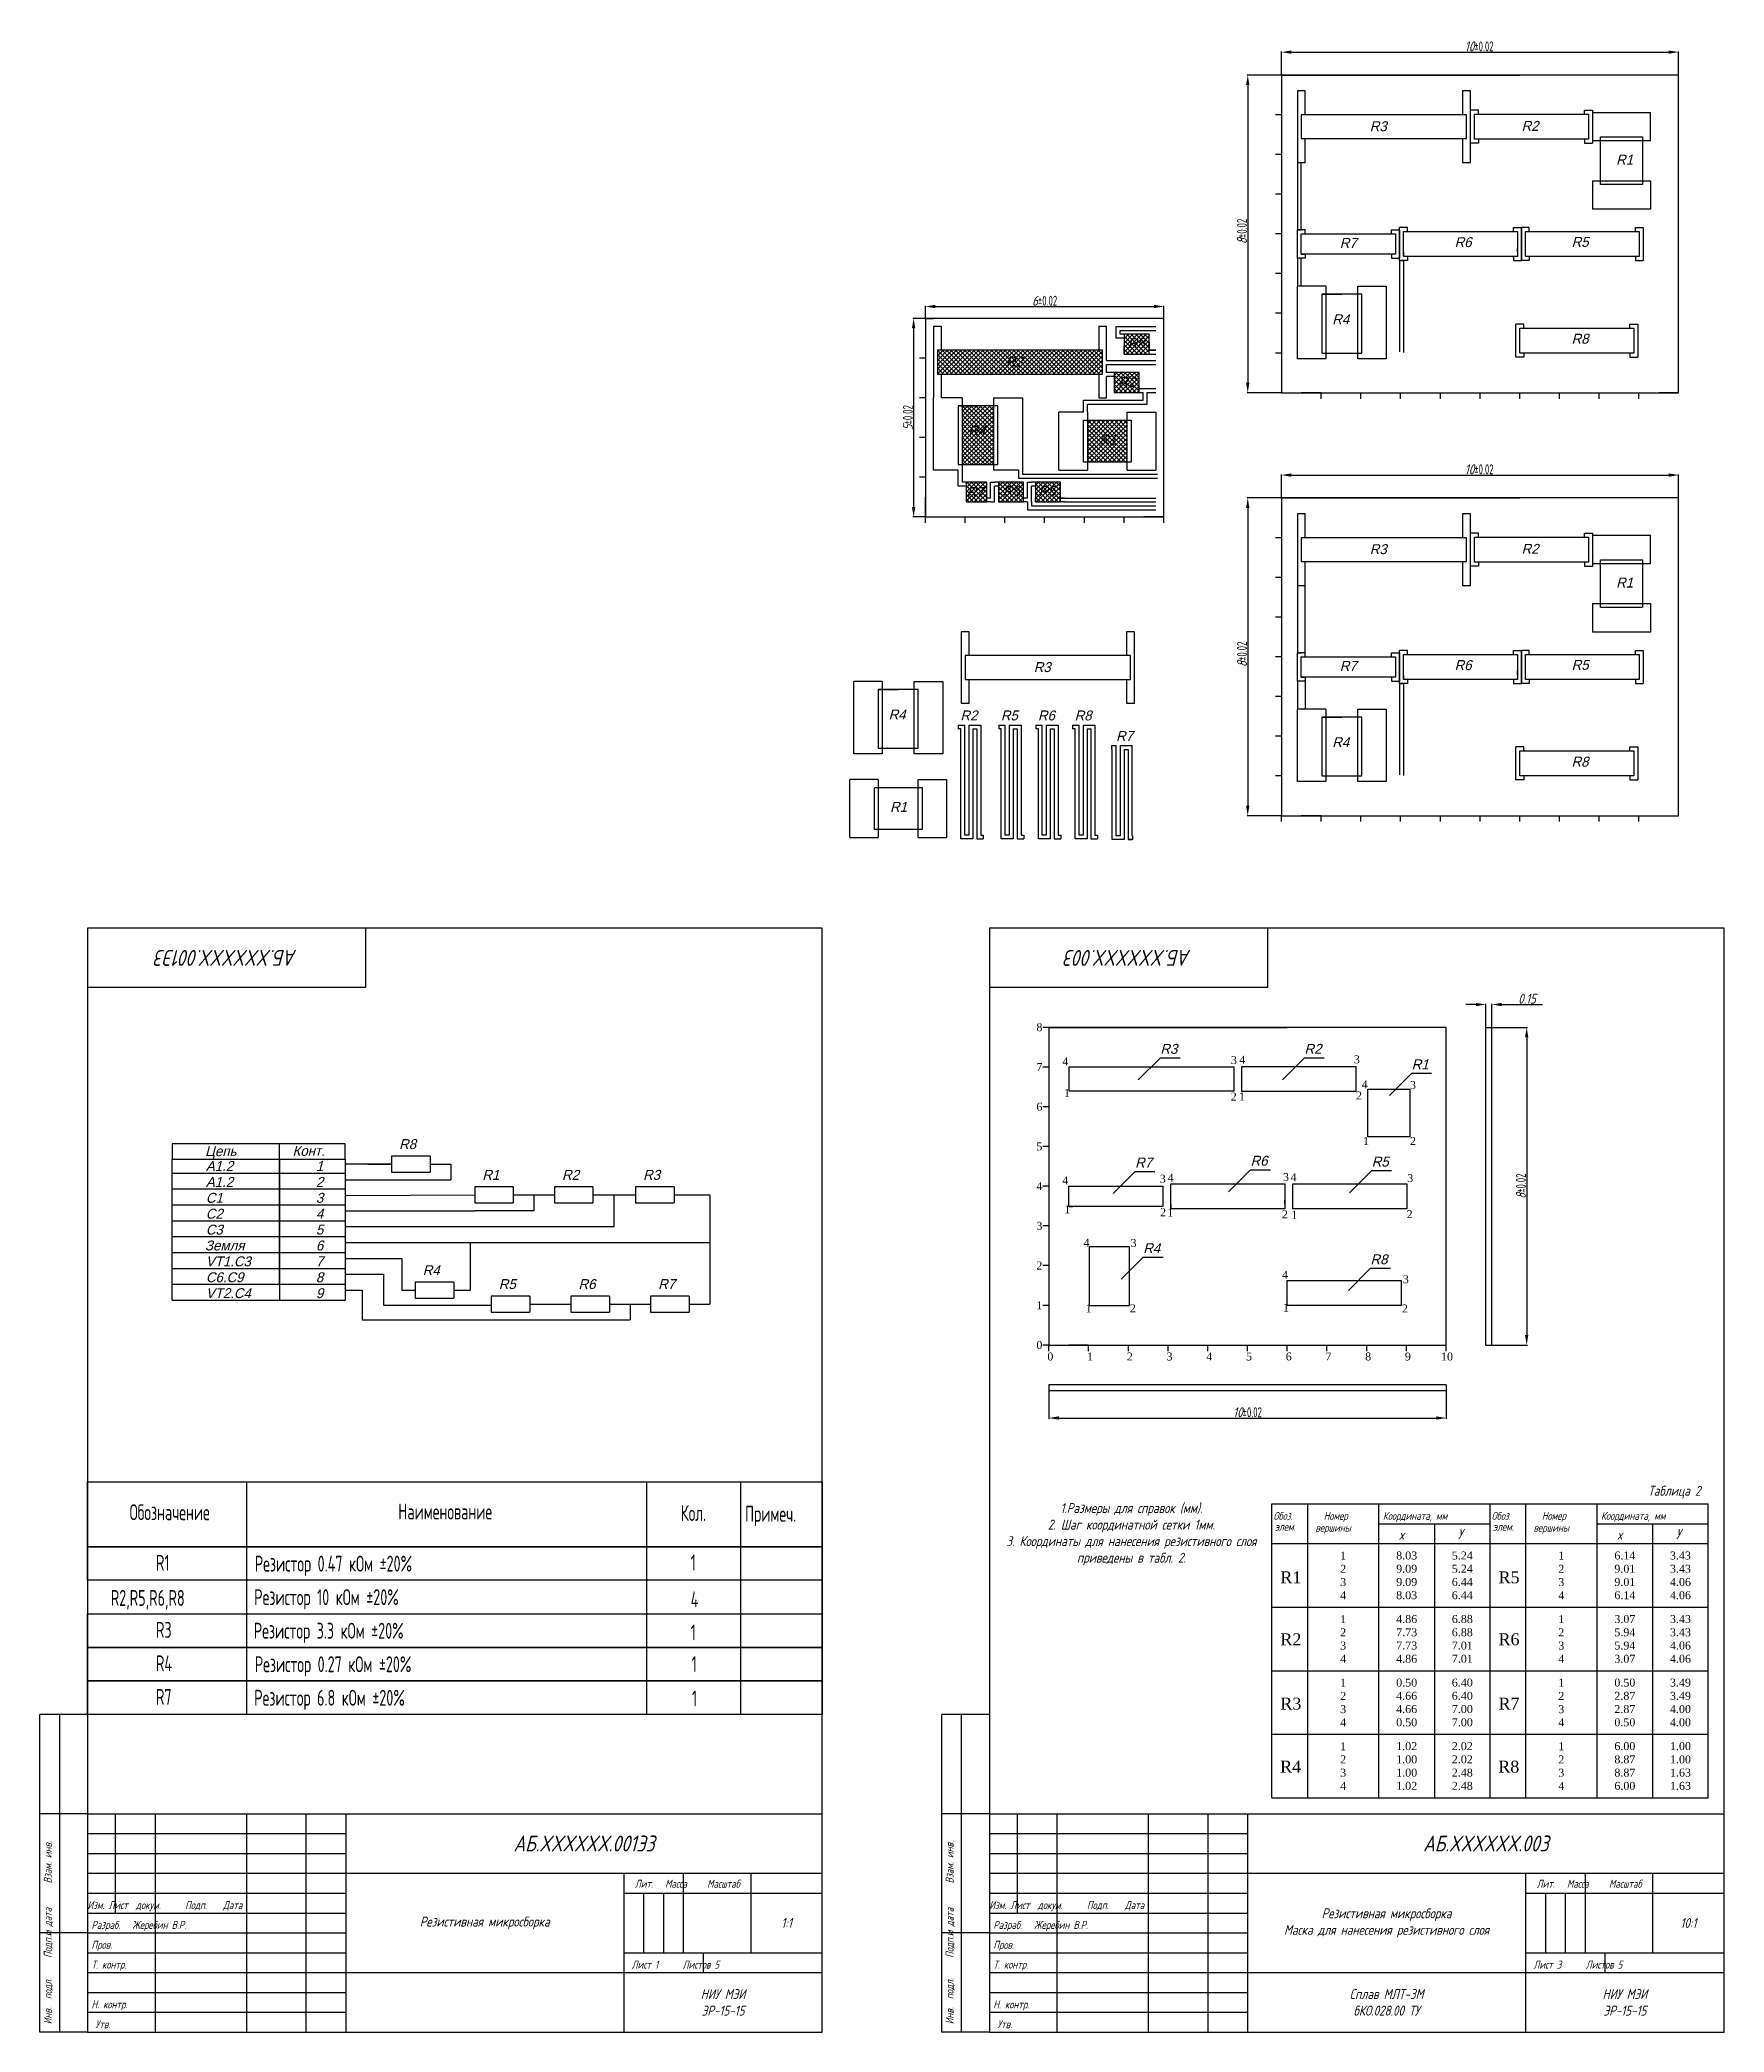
# Model space of a CAD drawing. Header units: millimetres. Extents: x 1007 to 2120, y -18 to 495.
# Drawn here: x 1007 to 1431, y -18 to 484 of the extents above; entities that cross this region are included whole.
import ezdxf

# ---------------------------------------------------------------- set-up
doc = ezdxf.new("R2010")
doc.units = ezdxf.units.MM
for name, color, linetype in [('плата', 7, 'Continuous'), ('проводник', 7, 'Continuous'), ('рамка', 7, 'Continuous')]:
    doc.layers.add(name, color=color, linetype=linetype)
doc.styles.add('2', font='gostwnd4.shx', dxfattribs={"oblique": 15, "height": 2})
doc.styles.add('2.5', font='gostwnd4.shx', dxfattribs={"oblique": 15, "height": 2.5})
doc.styles.add('STYLE1', font='gostwnd4.shx', dxfattribs={"oblique": 15, "height": 2.5})
doc.styles.add('ЕСКД', font='eskd15.shx', dxfattribs={"width": 0.8})
doc.dimstyles.get("Standard").update_dxf_attribs({"dimtxt": 0.5, "dimasz": 2.5, "dimexe": 0.18, "dimexo": 0.0625, "dimgap": 0.2, "dimtad": 1, "dimtoh": 1, "dimdec": 4, "dimzin": 0, "dimdsep": 46, "dimtxsty": 'STYLE1', "dimcen": 2.5, "dimadec": 0, "dimazin": 0, "dimtfac": 1, "dimtdec": 4, "dimtofl": 0, "dimtmove": 0, "dimatfit": 3, "dimfxl": 1, "dimtolj": 1, "dimtzin": 0, "dimarcsym": 0})

msp = doc.modelspace()

# ---------------------------------------------------------------- texts
at = {"oblique": 15}
for s, p in [('A1.2', (1048.7287, 199.25371)), ('Цепь', (1048.5375, 203.00045)), ('Конт.', (1070.5541, 203.0862)), ('1', (1076.44129, 199.25371)), ('A1.2', (1048.7287, 195.25371)), ('2', (1076.44129, 195.25371)), ('C1', (1048.7287, 191.25371)), ('3', (1076.44129, 191.25371)), ('C2', (1048.7287, 187.25371)), ('C3', (1048.7287, 183.25371)), ('4', (1076.44129, 187.25371)), ('5', (1076.44129, 183.25371)), ('Земля', (1048.50921, 179.25371)), ('6', (1076.44129, 179.25371)), ('VT1.C3', (1048.7287, 175.25371)), ('7', (1076.44129, 175.25371)), ('C6.C9', (1048.7287, 171.25371)), ('8', (1076.44129, 171.25371)), ('VT2.C4', (1048.7287, 167.25371)), ('9', (1076.44129, 167.25371))]:
    msp.add_text(s, height=2.5, dxfattribs=at).set_placement(p)
at = {"style": 'STYLE1', "oblique": 15}
for p in [(1009.93789, -15.57306), (1009.93789, -15.57306), (1236.992, -15.57306)]:
    msp.add_text('Инв.  подл.     Подп.и дата      Взам. инв. ', height=2, rotation=90, dxfattribs=at).set_placement(p)
for s, p in [('Лит.   Масса     Масштаб', (1156.75635, 18.7896)), ('Лит.   Масса     Масштаб', (1383.81046, 18.7896)), ('Изм. Лист  докум.      Подп.    Дата', (1018.93789, 13.42694)), ('Изм. Лист  докум.      Подп.    Дата', (1245.992, 13.42694)), ('Разраб.   Жеребин В.Р.', (1019.93789, 8.42694)), ('Разраб.   Жеребин В.Р.', (1246.992, 8.42694)), ('Пров.            ', (1019.93789, 3.42694)), ('Пров.            ', (1246.992, 3.42694)), ('Т. контр.  ', (1019.93789, -1.57306)), ('Лист 1      Листов 5', (1155.93789, -1.57306)), ('Т. контр.  ', (1246.992, -1.57306)), ('Лист 3      Листов 5', (1382.992, -1.57306)), ('Н. контр.  ', (1019.93789, -11.57306)), ('Н. контр.  ', (1246.992, -11.57306)), ('Утв.      ', (1020.93789, -16.57306)), ('Утв.      ', (1247.992, -16.57306))]:
    msp.add_text(s, height=2, dxfattribs=at).set_placement(p)
at = {"color": 0, "char_height": 4, "width": 70, "attachment_point": 5, "rotation": 180, "style": '2'}
for s, insert in [('{\\C7;АБ.XXXXXX.001ЭЗ}', (1053.93789, 252.92694)), ('{\\C7;АБ.XXXXXX.003}', (1280.992, 252.92694))]:
    msp.add_mtext(s, dxfattribs=dict(at, insert=insert))
at = {"char_height": 4, "style": 'ЕСКД'}
for s, width, insert, attachment_point in [('Наименование', 101.3283336, (1108.99424, 113.51181), 5), ('Обозначение', 101.3283336, (1039.63724, 113.33175), 5), ('Кол.', 23.6716664, (1171.49424, 115.13313), 2), ('Примеч.', 20.6078123, (1184.46688, 114.94379), 1), ('R1', 2.7753642, (1036.16252, 102.61523), 1), ('Резистор 0.47 кОм ±20%', 64.9398686, (1061.04339, 99.85173), 4), ('1', 2.7753642, (1170.80899, 102.6742), 1), ('R2,R5,R6,R8', 35.212914, (1024.79369, 93.76056), 1), ('Резистор 10 кОм ±20%', 60.0476469, (1060.89981, 91.41043), 4), ('4', 2.7753642, (1170.80899, 93.3949), 1), ('R3', 2.7753642, (1036.16252, 85.7291), 1), ('Резистор 3.3 кОм ±20%', 62.3874101, (1060.79545, 82.96123), 4), ('1', 2.7753642, (1170.80899, 85.10456), 1), ('R4', 2.7753642, (1036.16252, 77.28604), 1), ('Резистор 0.27 кОм ±20%', 64.9398686, (1061.04014, 74.52471), 4), ('1', 2.7753642, (1171.04851, 77.1014), 1), ('R7', 2.7753642, (1036.16252, 68.84297), 1), ('Резистор 6.8 кОм %%P20%', 62.1747033, (1060.90177, 66.07822), 4), ('1', 2.7753642, (1171.10691, 68.45461), 1)]:
    msp.add_mtext_dynamic_manual_height_columns(s, width=width, gutter_width=20, heights=[0], dxfattribs=dict(at, insert=insert, attachment_point=attachment_point))
at = {"char_height": 2.5, "style": 'STYLE1'}
for s, insert, width, attachment_point in [('1.Размеры для справок (мм).\\P2. Шаг координатной сетки 1мм.\\P3. Координаты для нанесения резистивного слоя приведены в табл. 2.', (1281.74643, 115.64051), 63.5088692, 2), ('Таблица 2', (1418.42995, 119.98356), 19.9614445, 2), ('Резистивная микросборка', (1118.93789, 9.92694), 70, 5), ('\\pt7.5;1:1', (1194.93789, 9.92694), 18, 5), ('Резистивная микросборка\\PМаска для нанесения резистивного слоя', (1345.992, 9.92694), 70, 5), ('\\pt7.5;10:1', (1421.992, 9.92694), 18, 5), ('НИУ МЭИ\\P\\pt7.5;ЭР-15-15', (1178.93789, -10.07306), 50, 5), ('Сплав МЛТ-3М \\PбКО.028.00 ТУ', (1345.992, -10.07306), 70, 5), ('НИУ МЭИ\\P\\pt7.5;ЭР-15-15', (1405.992, -10.07306), 50, 5)]:
    msp.add_mtext(s, dxfattribs=dict(at, insert=insert, width=width, attachment_point=attachment_point))
at = {"color": 0, "char_height": 4, "width": 120, "attachment_point": 5, "style": '2.5'}
for s, insert in [('{\\C7;АБ.XXXXXX.001ЭЗ}', (1143.93789, 29.92694)), ('{\\C7;АБ.XXXXXX.003}', (1370.992, 29.92694))]:
    msp.add_mtext(s, dxfattribs=dict(at, insert=insert))
at = {"layer": 'проводник', "color": 0, "oblique": 15}
for s, p in [('R3', (1341.76928, 461.08166)), ('R2', (1379.9872, 461.15678)), ('R1', (1403.79571, 452.66387)), ('R7', (1334.21581, 431.69418)), ('R6', (1363.13045, 431.88701)), ('R5', (1392.58613, 431.94539)), ('R4', (1332.33898, 412.48791)), ('R8', (1280.83797, 406.45883)), ('R8', (1392.57562, 407.57225)), ('R3', (1250.15041, 401.80063)), ('R2', (1278.5013, 396.69402)), ('R4', (1240.72011, 384.40688)), ('R1', (1273.67684, 382.151)), ('R7', (1240.31411, 368.95883)), ('R6', (1249.43622, 369.21028)), ('R5', (1258.41327, 369.23738)), ('R3', (1341.76928, 354.58944)), ('R2', (1379.9872, 354.66457)), ('R1', (1403.79571, 346.17166)), ('R3', (1257.16472, 324.89263)), ('R7', (1334.21581, 325.20196)), ('R6', (1363.13045, 325.39479)), ('R5', (1392.58613, 325.45317)), ('R4', (1220.64261, 312.95932)), ('R2', (1238.7002, 312.71618)), ('R5', (1248.88946, 312.71618)), ('R6', (1258.22248, 312.71618)), ('R8', (1267.46988, 312.71618)), ('R7', (1277.90021, 307.53482)), ('R4', (1332.33898, 305.99569)), ('R8', (1392.57562, 301.08003)), ('R1', (1220.99934, 289.68607)), ('R3', (1289.04995, 228.76456)), ('R2', (1325.32393, 228.76456)), ('R1', (1352.32198, 224.86983)), ('R8', (1097.39347, 204.78603)), ('R7', (1282.6966, 200.1366)), ('R6', (1311.76028, 200.5916)), ('R5', (1342.26577, 200.3641)), ('R1', (1118.34141, 197.03603)), ('R2', (1138.40477, 197.03603)), ('R3', (1158.82019, 197.03603)), ('R4', (1284.73745, 178.57654)), ('R8', (1341.95422, 175.7707)), ('R4', (1103.3308, 173.03603)), ('R5', (1122.49021, 169.53603)), ('R6', (1142.55357, 169.53603)), ('R7', (1162.61693, 169.53603))]:
    msp.add_text(s, height=2.5, dxfattribs=at).set_placement(p)
at = {"layer": 'рамка', "color": 0, "style": '2.5', "oblique": 15}
for s, height, p in [('Обоз.', 2, (1317.52468, 111.42729)), ('Номер', 2, (1330.16671, 111.42694)), ('Координата, мм', 2, (1345.06824, 111.42694)), ('Обоз.', 2, (1372.44844, 111.42729)), ('Номер', 2, (1385.09046, 111.42694)), ('Координата, мм', 2, (1399.992, 111.42694)), ('элем.', 2, (1317.88003, 108.69175)), ('вершины', 2, (1328.06824, 108.42694)), ('x', 2.5, (1349.06824, 106.42694)), ('y', 2.5, (1364.06824, 107.42694)), ('элем.', 2, (1372.80378, 108.69175)), ('вершины', 2, (1382.992, 108.42694)), ('x', 2.5, (1403.992, 106.42694)), ('y', 2.5, (1418.992, 107.42694))]:
    msp.add_text(s, height=height, dxfattribs=at).set_placement(p)
at = {"layer": 'рамка'}
for s, insert, char_height, width, attachment_point in [('{\\fTimes New Roman|b0|i0|c204|p18;8}', (1257.83692, 236.45644), 2, 3.3406468, 1), ('{\\fTimes New Roman|b0|i0|c204|p18;7}', (1257.83692, 226.45644), 2, 3.3406468, 1), ('{\\fTimes New Roman|b0|i0|c0|p18;4}', (1264.35977, 227.87021), 2, 3.3406468, 1), ('{\\fTimes New Roman|b0|i0|c0|p18;3}', (1306.78908, 228.20476), 2, 3.3406468, 1), ('{\\fTimes New Roman|b0|i0|c0|p18;4}', (1308.9292, 228.27666), 2, 3.3406468, 1), ('{\\fTimes New Roman|b0|i0|c0|p18;3}', (1337.75622, 228.36401), 2, 3.3406468, 1), ('{\\fTimes New Roman|b0|i0|c0|p18;4}', (1339.75083, 222.09043), 2, 3.3406468, 1), ('{\\fTimes New Roman|b0|i0|c0|p18;3}', (1351.892, 221.91092), 2, 3.3406468, 1), ('{\\fTimes New Roman|b0|i0|c204|p18;6}', (1257.83692, 216.45644), 2, 3.3406468, 1), ('{\\fTimes New Roman|b0|i0|c204|p18;1}', (1264.76434, 219.90317), 2, 3.3406468, 1), ('{\\fTimes New Roman|b0|i0|c0|p18;2}', (1306.76734, 219.0022), 2, 3.3406468, 1), ('{\\fTimes New Roman|b0|i0|c204|p18;1}', (1308.8585, 219.03716), 2, 3.3406468, 1), ('{\\fTimes New Roman|b0|i0|c0|p18;2}', (1338.292, 219.27694), 2, 3.3406468, 1), ('{\\fTimes New Roman|b0|i0|c204|p18;5}', (1257.83692, 206.45644), 2, 3.3406468, 1), ('{\\fTimes New Roman|b0|i0|c204|p18;1}', (1340.07418, 207.82694), 2, 3.3406468, 1), ('{\\fTimes New Roman|b0|i0|c0|p18;2}', (1351.892, 207.82694), 2, 3.3406468, 1), ('{\\fTimes New Roman|b0|i0|c204|p18;4}', (1257.83692, 196.45644), 2, 3.3406468, 1), ('{\\fTimes New Roman|b0|i0|c0|p18;4}', (1264.37087, 197.91365), 2, 3.3406468, 1), ('{\\fTimes New Roman|b0|i0|c0|p18;3}', (1288.89642, 198.32021), 2, 3.3406468, 1), ('{\\fTimes New Roman|b0|i0|c0|p18;4}', (1290.89764, 198.60041), 2, 3.3406468, 1), ('{\\fTimes New Roman|b0|i0|c0|p18;3}', (1319.91668, 198.74486), 2, 3.3406468, 1), ('{\\fTimes New Roman|b0|i0|c0|p18;4}', (1321.83676, 198.70219), 2, 3.3406468, 1), ('{\\fTimes New Roman|b0|i0|c0|p18;3}', (1351.20252, 198.47945), 2, 3.3406468, 1), ('{\\fTimes New Roman|b0|i0|c204|p18;1}', (1264.8781, 190.6331), 2, 3.3406468, 1), ('{\\fTimes New Roman|b0|i0|c204|p18;3}', (1257.83692, 186.45644), 2, 3.3406468, 1), ('{\\fTimes New Roman|b0|i0|c0|p18;2}', (1288.98156, 189.86273), 2, 3.3406468, 1), ('{\\fTimes New Roman|b0|i0|c204|p18;1}', (1290.82484, 189.76709), 2, 3.3406468, 1), ('{\\fTimes New Roman|b0|i0|c0|p18;2}', (1319.6304, 189.34273), 2, 3.3406468, 1), ('{\\fTimes New Roman|b0|i0|c204|p18;1}', (1321.99028, 189.24864), 2, 3.3406468, 1), ('{\\fTimes New Roman|b0|i0|c0|p18;2}', (1351.05977, 189.39473), 2, 3.3406468, 1), ('{\\fTimes New Roman|b0|i0|c0|p18;4}', (1269.70822, 182.22079), 2, 3.3406468, 1), ('{\\fTimes New Roman|b0|i0|c0|p18;3}', (1281.54889, 182.14419), 2, 3.3406468, 1), ('{\\fTimes New Roman|b0|i0|c204|p18;2}', (1257.83692, 176.45644), 2, 3.3406468, 1), ('{\\fTimes New Roman|b0|i0|c0|p18;4}', (1319.67852, 174.13174), 2, 3.3406468, 1), ('{\\fTimes New Roman|b0|i0|c0|p18;3}', (1350.0852, 173.0106), 2, 3.3406468, 1), ('{\\fTimes New Roman|b0|i0|c204|p18;1}', (1257.83692, 166.45644), 2, 3.3406468, 1), ('{\\fTimes New Roman|b0|i0|c204|p18;1}', (1270.23794, 165.68297), 2, 3.3406468, 1), ('{\\fTimes New Roman|b0|i0|c0|p18;2}', (1281.36653, 165.70208), 2, 3.3406468, 1), ('{\\fTimes New Roman|b0|i0|c204|p18;1}', (1319.93197, 165.87215), 2, 3.3406468, 1), ('{\\fTimes New Roman|b0|i0|c0|p18;2}', (1349.86592, 165.64803), 2, 3.3406468, 1), ('{\\fTimes New Roman|b0|i0|c204|p18;0}', (1257.83692, 156.45644), 2, 3.3406468, 1), ('{\\fTimes New Roman|b0|i0|c204|p18;0}', (1260.60654, 153.55893), 2, 3.3406468, 1), ('{\\fTimes New Roman|b0|i0|c204|p18;1}', (1270.60654, 153.55893), 2, 3.3406468, 1), ('{\\fTimes New Roman|b0|i0|c204|p18;2}', (1280.60654, 153.55893), 2, 3.3406468, 1), ('{\\fTimes New Roman|b0|i0|c204|p18;3}', (1290.60654, 153.55893), 2, 3.3406468, 1), ('{\\fTimes New Roman|b0|i0|c204|p18;4}', (1300.60654, 153.55893), 2, 3.3406468, 1), ('{\\fTimes New Roman|b0|i0|c204|p18;5}', (1310.60654, 153.55893), 2, 3.3406468, 1), ('{\\fTimes New Roman|b0|i0|c204|p18;6}', (1320.60654, 153.55893), 2, 3.3406468, 1), ('{\\fTimes New Roman|b0|i0|c204|p18;7}', (1330.60654, 153.55893), 2, 3.3406468, 1), ('{\\fTimes New Roman|b0|i0|c204|p18;8}', (1340.60654, 153.55893), 2, 3.3406468, 1), ('{\\fTimes New Roman|b0|i0|c204|p18;9}', (1350.60654, 153.55893), 2, 3.3406468, 1), ('{\\fTimes New Roman|b0|i0|c204|p18;10}', (1361.20624, 152.54163), 2, 3.3406468, 5), ('{\\fTimes New Roman|b0|i0|c204|p18;1\\P2\\P3\\P4}', (1335.06824, 97.42694), 2, 18, 5), ('{\\fTimes New Roman|b0|i0|c204|p18;8.03\\P9.09\\P9.09\\P8.03}', (1351.06824, 97.42694), 2, 14, 5), ('{\\fTimes New Roman|b0|i0|c204|p18;5.24\\P5.24\\P6.44\\P6.44}', (1365.06824, 97.42694), 2, 14, 5), ('{\\fTimes New Roman|b0|i0|c204|p18;1\\P2\\P3\\P4}', (1389.992, 97.42694), 2, 18, 5), ('{\\fTimes New Roman|b0|i0|c204|p18;6.14\\P9.01\\P9.01\\P6.14}', (1405.992, 97.42694), 2, 14, 5), ('{\\fTimes New Roman|b0|i0|c204|p18;3.43\\P3.43\\P4.06\\P4.06}', (1419.992, 97.42694), 2, 14, 5), ('{\\fTimes New Roman|b0|i0|c204|p18;R1}', (1319.26313, 98.44847), 3, 5.6650074, 1), ('{\\fTimes New Roman|b0|i0|c204|p18;R5}', (1374.18689, 98.44847), 3, 5.6650074, 1), ('{\\fTimes New Roman|b0|i0|c204|p18;1\\P2\\P3\\P4}', (1335.06824, 81.42694), 2, 18, 5), ('{\\fTimes New Roman|b0|i0|c204|p18;4.86\\P7.73\\P7.73\\P4.86}', (1351.06824, 81.42694), 2, 14, 5), ('{\\fTimes New Roman|b0|i0|c204|p18;6.88\\P6.88\\P7.01\\P7.01}', (1365.06824, 81.42694), 2, 14, 5), ('{\\fTimes New Roman|b0|i0|c204|p18;1\\P2\\P3\\P4}', (1389.992, 81.42694), 2, 18, 5), ('{\\fTimes New Roman|b0|i0|c204|p18;3.07\\P5.94\\P5.94\\P3.07}', (1405.992, 81.42694), 2, 14, 5), ('{\\fTimes New Roman|b0|i0|c204|p18;3.43\\P3.43\\P4.06\\P4.06}', (1419.992, 81.42694), 2, 14, 5), ('{\\fTimes New Roman|b0|i0|c204|p18;R2}', (1319.26313, 82.84846), 3, 5.6650074, 1), ('{\\fTimes New Roman|b0|i0|c204|p18;R6}', (1374.18689, 82.84846), 3, 5.6650074, 1), ('{\\fTimes New Roman|b0|i0|c204|p18;1\\P2\\P3\\P4}', (1335.06824, 65.42694), 2, 18, 5), ('{\\fTimes New Roman|b0|i0|c204|p18;0.50\\P4.66\\P4.66\\P0.50}', (1351.06824, 65.42694), 2, 14, 5), ('{\\fTimes New Roman|b0|i0|c204|p18;6.40\\P6.40\\P7.00\\P7.00}', (1365.06824, 65.42694), 2, 14, 5), ('{\\fTimes New Roman|b0|i0|c204|p18;1\\P2\\P3\\P4}', (1389.992, 65.42694), 2, 18, 5), ('{\\fTimes New Roman|b0|i0|c204|p18;0.50\\P2.87\\P2.87\\P0.50}', (1405.992, 65.42694), 2, 14, 5), ('{\\fTimes New Roman|b0|i0|c204|p18;3.49\\P3.49\\P4.00\\P4.00}', (1419.992, 65.42694), 2, 14, 5), ('{\\fTimes New Roman|b0|i0|c204|p18;R3}', (1319.26313, 66.65619), 3, 5.6650074, 1), ('{\\fTimes New Roman|b0|i0|c204|p18;R7}', (1374.18689, 66.65619), 3, 5.6650074, 1), ('{\\fTimes New Roman|b0|i0|c204|p18;1\\P2\\P3\\P4}', (1335.06824, 49.42694), 2, 18, 5), ('{\\fTimes New Roman|b0|i0|c204|p18;1.02\\P1.00\\P1.00\\P1.02}', (1351.06824, 49.42694), 2, 14, 5), ('{\\fTimes New Roman|b0|i0|c204|p18;2.02\\P2.02\\P2.48\\P2.48}', (1365.06824, 49.42694), 2, 14, 5), ('{\\fTimes New Roman|b0|i0|c204|p18;1\\P2\\P3\\P4}', (1389.992, 49.42694), 2, 18, 5), ('{\\fTimes New Roman|b0|i0|c204|p18;6.00\\P8.87\\P8.87\\P6.00}', (1405.992, 49.42694), 2, 14, 5), ('{\\fTimes New Roman|b0|i0|c204|p18;1.00\\P1.00\\P1.63\\P1.63}', (1419.992, 49.42694), 2, 14, 5), ('{\\fTimes New Roman|b0|i0|c204|p18;R4}', (1319.20255, 50.78677), 3, 5.6650074, 1), ('{\\fTimes New Roman|b0|i0|c204|p18;R8}', (1374.12631, 50.78677), 3, 5.6650074, 1)]:
    msp.add_mtext(s, dxfattribs=dict(at, insert=insert, char_height=char_height, width=width, attachment_point=attachment_point))

# ---------------------------------------------------------------- blocks, each defined once
blk = doc.blocks.new('*D9')
at = {"layer": 'Defpoints', "color": 0, "ltscale": 100, "transparency": 16777216}
for p in [(1229.92, 413.94), (1226.92, 363.94), (1229.92, 363.94)]:
    blk.add_point(p, dxfattribs=at)
at = {"layer": 'рамка', "color": 0, "lineweight": -2, "ltscale": 100, "transparency": 16777216}
for p, q in [((1229.86, 413.94), (1226.74, 413.94)), ((1226.92, 411.44), (1226.92, 366.44)), ((1229.86, 363.94), (1226.74, 363.94))]:
    blk.add_line(p, q, dxfattribs=at)
at = {"layer": 'рамка', "color": 0, "ltscale": 100, "transparency": 16777216}
for points in [[(1226.5, 411.44), (1227.34, 411.44), (1226.92, 413.94)], [(1226.5, 366.44), (1227.34, 366.44), (1226.92, 363.94)]]:
    blk.add_solid(points, dxfattribs=at)
at = {"layer": 'рамка', "color": 0, "ltscale": 100, "transparency": 16777216, "insert": (1225.47, 388.94), "char_height": 2.5, "attachment_point": 5, "rotation": 90, "style": 'STYLE1'}
blk.add_mtext('\\A1;5{\\A0;\\Feskd15|c204;\\Q0;\\W0.8;%%P0.02}', dxfattribs=at)
blk = doc.blocks.new('*D8')
at = {"layer": 'Defpoints', "color": 0, "ltscale": 100, "transparency": 16777216}
for p in [(1289.92, 416.94), (1229.92, 413.94), (1289.92, 413.94)]:
    blk.add_point(p, dxfattribs=at)
at = {"layer": 'рамка', "color": 0, "lineweight": -2, "ltscale": 100, "transparency": 16777216}
for p, q in [((1229.92, 414), (1229.92, 417.12)), ((1232.42, 416.94), (1287.42, 416.94)), ((1289.92, 414), (1289.92, 417.12))]:
    blk.add_line(p, q, dxfattribs=at)
at = {"layer": 'рамка', "color": 0, "ltscale": 100, "transparency": 16777216}
for points in [[(1232.42, 417.36), (1232.42, 416.52), (1229.92, 416.94)], [(1287.42, 417.36), (1287.42, 416.52), (1289.92, 416.94)]]:
    blk.add_solid(points, dxfattribs=at)
at = {"layer": 'рамка', "color": 0, "ltscale": 100, "transparency": 16777216, "insert": (1259.92, 418.39), "char_height": 2.5, "attachment_point": 5, "style": 'STYLE1'}
blk.add_mtext('\\A1;6{\\A0;\\Feskd15|c204;\\Q0;\\W0.8;%%P0.02}', dxfattribs=at)
blk = doc.blocks.new('*D13')
at = {"layer": 'Defpoints', "color": 0, "ltscale": 100, "transparency": 16777216}
for p in [(1319.54, 475.22), (1311.05, 395.22), (1319.54, 395.22)]:
    blk.add_point(p, dxfattribs=at)
at = {"layer": 'рамка', "color": 0, "lineweight": -2, "ltscale": 100, "transparency": 16777216}
for p, q in [((1319.48, 475.22), (1310.87, 475.22)), ((1311.05, 472.72), (1311.05, 397.72)), ((1319.48, 395.22), (1310.87, 395.22))]:
    blk.add_line(p, q, dxfattribs=at)
at = {"layer": 'рамка', "color": 0, "ltscale": 100, "transparency": 16777216}
for points in [[(1310.63, 472.72), (1311.46, 472.72), (1311.05, 475.22)], [(1310.63, 397.72), (1311.46, 397.72), (1311.05, 395.22)]]:
    blk.add_solid(points, dxfattribs=at)
at = {"layer": 'рамка', "color": 0, "ltscale": 100, "transparency": 16777216, "insert": (1309.6, 435.85), "char_height": 2.5, "attachment_point": 5, "rotation": 90, "style": 'STYLE1'}
blk.add_mtext('\\A1;8{\\A0;\\Feskd15|c204;\\Q0;\\W0.8;%%P0.02}', dxfattribs=at)
blk = doc.blocks.new('*D14')
at = {"layer": 'Defpoints', "color": 0, "ltscale": 100, "transparency": 16777216}
for p in [(1419.54, 480.99), (1319.54, 475.22), (1419.54, 475.22)]:
    blk.add_point(p, dxfattribs=at)
at = {"layer": 'рамка', "color": 0, "lineweight": -2, "ltscale": 100, "transparency": 16777216}
for p, q in [((1319.54, 475.28), (1319.54, 481.17)), ((1322.04, 480.99), (1417.04, 480.99)), ((1419.54, 475.28), (1419.54, 481.17))]:
    blk.add_line(p, q, dxfattribs=at)
at = {"layer": 'рамка', "color": 0, "ltscale": 100, "transparency": 16777216}
for points in [[(1322.04, 481.41), (1322.04, 480.58), (1319.54, 480.99)], [(1417.04, 481.41), (1417.04, 480.58), (1419.54, 480.99)]]:
    blk.add_solid(points, dxfattribs=at)
at = {"layer": 'рамка', "color": 0, "ltscale": 100, "transparency": 16777216, "insert": (1369.32, 482.44), "char_height": 2.5, "attachment_point": 5, "style": 'STYLE1'}
blk.add_mtext('\\A1;10{\\A0;\\Feskd15|c204;\\Q0;\\W0.8;%%P0.02}', dxfattribs=at)
blk = doc.blocks.new('*D15')
at = {"layer": 'Defpoints', "color": 0, "ltscale": 100, "transparency": 16777216}
for p in [(1319.54, 368.73), (1311.05, 288.73), (1319.54, 288.73)]:
    blk.add_point(p, dxfattribs=at)
at = {"layer": 'рамка', "color": 0, "lineweight": -2, "ltscale": 100, "transparency": 16777216}
for p, q in [((1319.48, 368.73), (1310.87, 368.73)), ((1311.05, 366.23), (1311.05, 291.23)), ((1319.48, 288.73), (1310.87, 288.73))]:
    blk.add_line(p, q, dxfattribs=at)
at = {"layer": 'рамка', "color": 0, "ltscale": 100, "transparency": 16777216}
for points in [[(1310.63, 366.23), (1311.46, 366.23), (1311.05, 368.73)], [(1310.63, 291.23), (1311.46, 291.23), (1311.05, 288.73)]]:
    blk.add_solid(points, dxfattribs=at)
at = {"layer": 'рамка', "color": 0, "ltscale": 100, "transparency": 16777216, "insert": (1309.6, 329.36), "char_height": 2.5, "attachment_point": 5, "rotation": 90, "style": 'STYLE1'}
blk.add_mtext('\\A1;8{\\A0;\\Feskd15|c204;\\Q0;\\W0.8;%%P0.02}', dxfattribs=at)
blk = doc.blocks.new('*D16')
at = {"layer": 'Defpoints', "color": 0, "ltscale": 100, "transparency": 16777216}
for p in [(1419.54, 374.5), (1319.54, 368.73), (1419.54, 368.73)]:
    blk.add_point(p, dxfattribs=at)
at = {"layer": 'рамка', "color": 0, "lineweight": -2, "ltscale": 100, "transparency": 16777216}
for p, q in [((1319.54, 368.79), (1319.54, 374.68)), ((1322.04, 374.5), (1417.04, 374.5)), ((1419.54, 368.79), (1419.54, 374.68))]:
    blk.add_line(p, q, dxfattribs=at)
at = {"layer": 'рамка', "color": 0, "ltscale": 100, "transparency": 16777216}
for points in [[(1322.04, 374.92), (1322.04, 374.08), (1319.54, 374.5)], [(1417.04, 374.92), (1417.04, 374.08), (1419.54, 374.5)]]:
    blk.add_solid(points, dxfattribs=at)
at = {"layer": 'рамка', "color": 0, "ltscale": 100, "transparency": 16777216, "insert": (1369.32, 375.95), "char_height": 2.5, "attachment_point": 5, "style": 'STYLE1'}
blk.add_mtext('\\A1;10{\\A0;\\Feskd15|c204;\\Q0;\\W0.8;%%P0.02}', dxfattribs=at)
blk = doc.blocks.new('*D17')
at = {"layer": 'Defpoints', "color": 0, "ltscale": 100, "transparency": 16777216}
for p in [(1372.49, 241.18), (1370.99, 235.43), (1372.49, 235.43)]:
    blk.add_point(p, dxfattribs=at)
at = {"layer": 'рамка', "color": 0, "lineweight": -2, "ltscale": 100, "transparency": 16777216}
for p, q in [((1368.49, 241.18), (1365.99, 241.18)), ((1370.99, 235.49), (1370.99, 241.36)), ((1372.49, 235.49), (1372.49, 241.36)), ((1374.99, 241.18), (1385.22, 241.18))]:
    blk.add_line(p, q, dxfattribs=at)
at = {"layer": 'рамка', "color": 0, "ltscale": 100, "transparency": 16777216}
for points in [[(1368.49, 241.6), (1368.49, 240.76), (1370.99, 241.18)], [(1374.99, 241.6), (1374.99, 240.76), (1372.49, 241.18)]]:
    blk.add_solid(points, dxfattribs=at)
at = {"layer": 'рамка', "color": 0, "ltscale": 100, "transparency": 16777216, "insert": (1381.36, 242.63), "char_height": 2.5, "attachment_point": 5, "style": 'STYLE1'}
blk.add_mtext('\\A1;0.15', dxfattribs=at)
blk = doc.blocks.new('*D19')
at = {"layer": 'Defpoints', "color": 0, "ltscale": 100, "transparency": 16777216}
for p in [(1372.49, 235.43), (1372.49, 155.43), (1381.28, 155.43)]:
    blk.add_point(p, dxfattribs=at)
at = {"layer": 'рамка', "color": 0, "lineweight": -2, "ltscale": 100, "transparency": 16777216}
for p, q in [((1372.55, 235.43), (1381.46, 235.43)), ((1381.28, 232.93), (1381.28, 157.93)), ((1372.55, 155.43), (1381.46, 155.43))]:
    blk.add_line(p, q, dxfattribs=at)
at = {"layer": 'рамка', "color": 0, "ltscale": 100, "transparency": 16777216}
for points in [[(1380.86, 232.93), (1381.69, 232.93), (1381.28, 235.43)], [(1380.86, 157.93), (1381.69, 157.93), (1381.28, 155.43)]]:
    blk.add_solid(points, dxfattribs=at)
at = {"layer": 'рамка', "color": 0, "ltscale": 100, "transparency": 16777216, "insert": (1379.83, 195.43), "char_height": 2.5, "attachment_point": 5, "rotation": 90, "style": 'STYLE1'}
blk.add_mtext('\\A1;8{\\A0;\\Feskd15|c204;\\Q0;\\W0.8;%%P0.02}', dxfattribs=at)
blk = doc.blocks.new('*D20')
at = {"layer": 'Defpoints', "color": 0, "ltscale": 100, "transparency": 16777216}
for p in [(1260.99, 145.43), (1360.99, 145.43), (1360.99, 137.06)]:
    blk.add_point(p, dxfattribs=at)
at = {"layer": 'рамка', "color": 0, "lineweight": -2, "ltscale": 100, "transparency": 16777216}
for p, q in [((1260.99, 145.36), (1260.99, 136.88)), ((1360.99, 145.36), (1360.99, 136.88)), ((1263.49, 137.06), (1358.49, 137.06))]:
    blk.add_line(p, q, dxfattribs=at)
at = {"layer": 'рамка', "color": 0, "ltscale": 100, "transparency": 16777216}
for points in [[(1263.49, 137.48), (1263.49, 136.65), (1260.99, 137.06)], [(1358.49, 137.48), (1358.49, 136.65), (1360.99, 137.06)]]:
    blk.add_solid(points, dxfattribs=at)
at = {"layer": 'рамка', "color": 0, "ltscale": 100, "transparency": 16777216, "insert": (1310.99, 138.51), "char_height": 2.5, "attachment_point": 5, "style": 'STYLE1'}
blk.add_mtext('\\A1;10{\\A0;\\Feskd15|c204;\\Q0;\\W0.8;%%P0.02}', dxfattribs=at)

# ---------------------------------------------------------------- dimensions: what is measured, and where the dimension line sits
at = {"layer": 'рамка', "ltscale": 100}
for base, p1, p2, picture, middle in [((1419.53766, 480.99187), (1319.53766, 475.21971), (1419.53766, 475.21971), '*D14', (1369.32295, 480.99187)), ((1419.53766, 374.49966), (1319.53766, 368.7275), (1419.53766, 368.7275), '*D16', (1369.32295, 374.49966)), ((1360.992, 137.06267), (1260.992, 145.42694), (1360.992, 145.42694), '*D20', (1310.992, 137.06267))]:
    dim = msp.add_linear_dim(base=base, p1=p1, p2=p2, text='10{\\A0;\\Feskd15|c204;\\Q0;\\W0.8;%%P0.02}', dimstyle='Standard', dxfattribs=at)
    dim.commit()
    dim.dimension.update_dxf_attribs({"geometry": picture, "text_midpoint": middle, "dimtype": 160})
for base, p1, p2, picture, middle in [((1311.04822, 395.21971), (1319.53766, 475.21971), (1319.53766, 395.21971), '*D13', (1311.04822, 435.85082)), ((1311.04822, 288.7275), (1319.53766, 368.7275), (1319.53766, 288.7275), '*D15', (1311.04822, 329.35861))]:
    dim = msp.add_linear_dim(base=base, p1=p1, p2=p2, angle=90, text='8{\\A0;\\Feskd15|c204;\\Q0;\\W0.8;%%P0.02}', dimstyle='Standard', dxfattribs=at)
    dim.commit()
    dim.dimension.update_dxf_attribs({"geometry": picture, "text_midpoint": middle, "dimtype": 160})
for base, p1, p2, text, picture, middle in [((1289.91879, 416.93869), (1229.91879, 413.93869), (1289.91879, 413.93869), '6{\\A0;\\Feskd15|c204;\\Q0;\\W0.8;%%P0.02}', '*D8', (1259.91879, 418.38869)), ((1372.492, 241.18015), (1370.992, 235.42694), (1372.492, 235.42694), '0.15', '*D17', (1381.35599, 242.63015))]:
    dim = msp.add_linear_dim(base=base, p1=p1, p2=p2, text=text, dimstyle='Standard', dxfattribs=at)
    dim.commit()
    dim.dimension.update_dxf_attribs({"geometry": picture, "text_midpoint": middle})
for base, p1, p2, text, picture, middle in [((1226.91879, 363.93869), (1229.91879, 413.93869), (1229.91879, 363.93869), '5{\\A0;\\Feskd15|c204;\\Q0;\\W0.8;%%P0.02}', '*D9', (1225.46879, 388.93869)), ((1381.27554, 155.42694), (1372.492, 235.42694), (1372.492, 155.42694), '8{\\A0;\\Feskd15|c204;\\Q0;\\W0.8;%%P0.02}', '*D19', (1379.82554, 195.42694))]:
    dim = msp.add_linear_dim(base=base, p1=p1, p2=p2, angle=90, text=text, dimstyle='Standard', dxfattribs=at)
    dim.commit()
    dim.dimension.update_dxf_attribs({"geometry": picture, "text_midpoint": middle})

# ---------------------------------------------------------------- hatches: boundary and pattern name
at = {"layer": 'рамка', "ltscale": 100, "transparency": 33554457}
h = msp.add_hatch(dxfattribs=at)
h.set_pattern_fill('ANSI37', color=256, scale=0.25)
h.paths.add_polyline_path([(1274.51879, 405.93869), (1232.91879, 405.93869), (1232.91879, 399.93869), (1274.51879, 399.93869)])
h.paths.add_polyline_path([(1247.11879, 391.93869), (1239.11879, 391.93869), (1239.11879, 377.13869), (1247.11879, 377.13869)])
h.paths.add_polyline_path([(1245.31879, 372.71881), (1240.11879, 372.71881), (1240.11879, 367.71881), (1245.31879, 367.71881)])
h.paths.add_polyline_path([(1254.61879, 372.71881), (1248.31879, 372.71881), (1248.31879, 367.71881), (1254.61879, 367.71881)])
h.paths.add_polyline_path([(1263.91879, 372.71881), (1257.61879, 372.71881), (1257.61879, 367.71881), (1263.91879, 367.71881)])
h.paths.add_polyline_path([(1280.71879, 388.31881), (1270.71879, 388.31881), (1270.71879, 377.71881), (1280.71879, 377.71881)])
h.paths.add_polyline_path([(1283.71879, 396.31881), (1283.71879, 400.31881), (1277.41879, 400.31881), (1277.41879, 399.31881), (1277.41879, 395.31881), (1283.71879, 395.31881)])
h.paths.add_polyline_path([(1286.21879, 406.93869), (1286.21879, 407.93869), (1286.21879, 409.93869), (1279.91879, 409.93869), (1279.91879, 404.93869), (1286.21879, 404.93869)])
h.paths.add_polyline_path([(1249.35794, 401.3431), (1254.77461, 401.00816), (1255.77942, 404.75816), (1250.36275, 405.0931)], flags=24)
h.paths.add_polyline_path([(1239.92765, 383.94935), (1245.34431, 383.61441), (1246.34912, 387.36441), (1240.93246, 387.69935)], flags=24)
h.paths.add_polyline_path([(1239.52164, 368.50129), (1244.93831, 368.16636), (1245.94312, 371.91636), (1240.52645, 372.25129)], flags=9)
h.paths.add_polyline_path([(1248.64375, 368.75275), (1254.06042, 368.41781), (1255.06523, 372.16781), (1249.64856, 372.50275)], flags=9)
h.paths.add_polyline_path([(1257.6208, 368.77985), (1263.03746, 368.44491), (1264.04227, 372.19491), (1258.62561, 372.52985)], flags=9)
h.paths.add_polyline_path([(1272.88438, 381.69346), (1277.46771, 381.35853), (1278.47252, 385.10853), (1273.88919, 385.44346)], flags=24)
h.paths.add_polyline_path([(1277.70883, 396.23649), (1283.1255, 395.90156), (1284.13031, 399.65156), (1278.71364, 399.98649)], flags=9)
h.paths.add_polyline_path([(1280.0455, 406.0013), (1285.46217, 405.66636), (1286.46697, 409.41636), (1281.05031, 409.7513)], flags=9)

# ---------------------------------------------------------------- linework, layer by layer
for p, q in [((1018.93789, 260.42694), (1018.93789, 260.42694)), ((1018.93789, 260.42694), (1018.93789, 260.42694)), ((1088.93789, 260.42694), (1088.93789, 245.42694)), ((1245.992, 260.42694), (1245.992, 260.42694)), ((1315.992, 260.42694), (1315.992, 245.42694)), ((1018.93789, 245.42694), (1018.93789, 232.42694)), ((1088.93789, 245.42694), (1018.93789, 245.42694)), ((1018.93789, 245.42694), (1018.93789, 232.42694)), ((1315.992, 245.42694), (1245.992, 245.42694)), ((1245.992, 245.42694), (1245.992, 232.42694)), ((1040.27326, 166.75371), (1040.27326, 202.25371)), ((1040.27326, 202.25371), (1067.30874, 202.25371)), ((1067.30874, 202.25371), (1083.8097, 202.25371)), ((1067.30874, 170.75371), (1067.30874, 202.25371)), ((1067.30874, 202.25371), (1067.30874, 166.75371)), ((1040.27326, 198.75371), (1067.30874, 198.75371)), ((1067.30874, 198.75371), (1083.8097, 198.75371)), ((1040.27326, 194.75371), (1067.30874, 194.75371)), ((1040.27326, 190.75371), (1067.30874, 190.75371)), ((1067.30874, 194.75371), (1083.8097, 194.75371)), ((1067.30874, 190.75371), (1083.8097, 190.75371)), ((1040.27326, 186.75371), (1067.30874, 186.75371)), ((1067.30874, 186.75371), (1083.8097, 186.75371)), ((1040.27326, 182.75371), (1067.30874, 182.75371)), ((1067.30874, 182.75371), (1083.8097, 182.75371)), ((1040.27326, 178.75371), (1067.30874, 178.75371)), ((1067.30874, 178.75371), (1083.8097, 178.75371)), ((1040.27326, 174.75371), (1067.30874, 174.75371)), ((1040.27326, 170.75371), (1067.30874, 170.75371)), ((1040.27326, 170.75371), (1067.30874, 170.75371)), ((1050.80778, 170.75371), (1067.30874, 170.75371)), ((1067.30874, 174.75371), (1083.8097, 174.75371)), ((1067.30874, 170.75371), (1083.8097, 170.75371)), ((1067.30874, 170.75371), (1083.8097, 170.75371)), ((1067.30874, 170.75371), (1083.8097, 170.75371)), ((1040.27326, 166.75371), (1067.30874, 166.75371)), ((1040.27326, 166.75371), (1067.30874, 166.75371)), ((1067.30874, 166.75371), (1083.8097, 166.75371)), ((1067.30874, 166.75371), (1083.8097, 166.75371)), ((1067.30874, 166.75371), (1083.8097, 166.75371)), ((1006.93789, -17.57306), (1006.93789, 62.42694)), ((1018.93789, 62.42694), (1006.93789, 62.42694)), ((1006.93789, -17.57306), (1006.93789, 62.42694)), ((1018.93789, 62.42694), (1006.93789, 62.42694)), ((1011.93789, -17.57306), (1011.93789, 62.42694)), ((1011.93789, -17.57306), (1011.93789, 62.42694)), ((1233.992, -17.57306), (1233.992, 62.42694)), ((1245.992, 62.42694), (1233.992, 62.42694)), ((1238.992, -17.57306), (1238.992, 62.42694)), ((1018.93789, 37.42694), (1006.93789, 37.42694)), ((1018.93789, 37.42694), (1006.93789, 37.42694)), ((1018.93789, 37.42694), (1203.93789, 37.42694)), ((1025.93789, 37.42694), (1025.93789, 12.42694)), ((1035.93789, 37.42694), (1035.93789, -17.57306)), ((1058.93789, 37.42694), (1058.93789, -17.57306)), ((1073.93789, 37.42694), (1073.93789, -17.57306)), ((1083.93789, 37.42694), (1083.93789, -17.57306)), ((1245.992, 37.42694), (1233.992, 37.42694)), ((1245.992, 37.42694), (1430.992, 37.42694)), ((1252.992, 37.42694), (1252.992, 12.42694)), ((1262.992, 37.42694), (1262.992, -17.57306)), ((1285.992, 37.42694), (1285.992, -17.57306)), ((1300.992, 37.42694), (1300.992, -17.57306)), ((1310.992, 37.42694), (1310.992, -17.57306)), ((1018.93789, 32.42694), (1083.93789, 32.42694)), ((1245.992, 32.42694), (1310.992, 32.42694)), ((1018.93789, 27.42694), (1083.93789, 27.42694)), ((1245.992, 27.42694), (1310.992, 27.42694)), ((1018.93789, 22.42694), (1083.93789, 22.42694)), ((1083.93789, 22.42694), (1203.93789, 22.42694)), ((1153.93789, 22.42694), (1153.93789, -17.57306)), ((1168.93789, 22.42694), (1168.93789, 2.42694)), ((1185.93789, 22.42694), (1185.93789, 2.42694)), ((1245.992, 22.42694), (1310.992, 22.42694)), ((1310.992, 22.42694), (1430.992, 22.42694)), ((1380.992, 22.42694), (1380.992, -17.57306)), ((1395.992, 22.42694), (1395.992, 2.42694)), ((1412.992, 22.42694), (1412.992, 2.42694)), ((1018.93789, 17.42694), (1083.93789, 17.42694)), ((1153.93789, 17.42694), (1203.93789, 17.42694)), ((1158.93789, 17.42694), (1158.93789, 2.42694)), ((1163.93789, 17.42694), (1163.93789, 2.42694)), ((1245.992, 17.42694), (1310.992, 17.42694)), ((1380.992, 17.42694), (1430.992, 17.42694)), ((1385.992, 17.42694), (1385.992, 2.42694)), ((1390.992, 17.42694), (1390.992, 2.42694)), ((1018.93789, 12.42694), (1083.93789, 12.42694)), ((1245.992, 12.42694), (1310.992, 12.42694)), ((1018.93789, 7.42694), (1006.93789, 7.42694)), ((1018.93789, 7.42694), (1006.93789, 7.42694)), ((1018.93789, 7.42694), (1083.93789, 7.42694)), ((1245.992, 7.42694), (1233.992, 7.42694)), ((1245.992, 7.42694), (1310.992, 7.42694)), ((1018.93789, 2.42694), (1083.93789, 2.42694)), ((1153.93789, 2.42694), (1203.93789, 2.42694)), ((1173.93789, 2.42694), (1173.93789, -2.57306)), ((1245.992, 2.42694), (1310.992, 2.42694)), ((1380.992, 2.42694), (1430.992, 2.42694)), ((1400.992, 2.42694), (1400.992, -2.57306)), ((1018.93789, -2.57306), (1083.93789, -2.57306)), ((1083.93789, -2.57306), (1203.93789, -2.57306)), ((1245.992, -2.57306), (1310.992, -2.57306)), ((1310.992, -2.57306), (1430.992, -2.57306)), ((1018.93789, -7.57306), (1083.93789, -7.57306)), ((1245.992, -7.57306), (1310.992, -7.57306)), ((1018.93789, -12.57306), (1083.93789, -12.57306)), ((1245.992, -12.57306), (1310.992, -12.57306)), ((1018.93789, -17.57306), (1006.93789, -17.57306)), ((1018.93789, -17.57306), (1006.93789, -17.57306)), ((1245.992, -17.57306), (1233.992, -17.57306))]:
    msp.add_line(p, q)
at = {"ltscale": 100}
for p, q in [((1083.79453, 202.25371), (1083.8097, 198.75371)), ((1089.4967, 201.00371), (1095.48495, 201.00371)), ((1105.19216, 203.00371), (1095.48495, 203.00371)), ((1095.48495, 203.00371), (1095.48495, 199.00371)), ((1105.19216, 203.00371), (1105.19216, 199.00371)), ((1105.19216, 201.00371), (1110.37024, 201.00371)), ((1110.37024, 201.00371), (1110.37024, 197.00371)), ((1083.8097, 198.75371), (1083.8097, 198.75371)), ((1083.8097, 198.75371), (1083.8097, 194.75371)), ((1083.8097, 197.00371), (1110.37024, 197.00371)), ((1095.48495, 199.00371), (1105.19216, 199.00371)), ((1083.8097, 194.75371), (1083.8097, 190.75371)), ((1083.8097, 193.0763), (1116.43288, 193.25371)), ((1083.8097, 190.75371), (1083.8097, 186.75371)), ((1126.1401, 195.25371), (1116.43288, 195.25371)), ((1116.43288, 195.25371), (1116.43288, 191.25371)), ((1116.43288, 191.25371), (1126.1401, 191.25371)), ((1126.1401, 195.25371), (1126.1401, 191.25371)), ((1126.1401, 193.25371), (1136.49625, 193.25371)), ((1131.31817, 193.25371), (1131.31817, 189.25371)), ((1146.20346, 195.25371), (1136.49625, 195.25371)), ((1136.49625, 195.25371), (1136.49625, 191.25371)), ((1136.49625, 191.25371), (1146.20346, 191.25371)), ((1146.20346, 195.25371), (1146.20346, 191.25371)), ((1146.20346, 193.25371), (1156.91167, 193.25371)), ((1151.55757, 185.25371), (1151.55757, 193.25371)), ((1166.61888, 195.25371), (1156.91167, 195.25371)), ((1156.91167, 195.25371), (1156.91167, 191.25371)), ((1156.91167, 191.25371), (1166.61888, 191.25371)), ((1166.61888, 195.25371), (1166.61888, 191.25371)), ((1166.61888, 193.25371), (1175.5937, 193.25371)), ((1175.5937, 193.25371), (1175.5937, 165.75371)), ((1083.8097, 189.25371), (1116.43288, 189.25371)), ((1083.8097, 186.75371), (1083.8097, 182.75371)), ((1131.31817, 189.25371), (1116.43288, 189.25371)), ((1083.8097, 185.25371), (1151.55757, 185.25371)), ((1083.8097, 182.75371), (1083.8097, 178.75371)), ((1083.8097, 181.25371), (1175.5937, 181.25371)), ((1115.23644, 181.25371), (1115.23644, 169.25371)), ((1083.8097, 178.75371), (1083.8097, 174.75371)), ((1083.8097, 177.25371), (1098.04254, 177.25371)), ((1098.04254, 177.25371), (1098.04254, 169.25371)), ((1083.8097, 174.75371), (1083.8097, 166.75371)), ((1083.8097, 173.25371), (1093.48802, 173.25371)), ((1093.48802, 173.25371), (1093.48802, 165.51653)), ((1111.12949, 171.25371), (1101.42227, 171.25371)), ((1101.42227, 171.25371), (1101.42227, 167.25371)), ((1111.12949, 171.25371), (1111.12949, 167.25371)), ((1083.8097, 169.25371), (1088.09527, 169.25371)), ((1088.09527, 169.25371), (1088.09527, 161.75371)), ((1098.04254, 169.25371), (1101.42227, 169.25371)), ((1101.42227, 167.25371), (1111.12949, 167.25371)), ((1111.12949, 169.25371), (1115.23644, 169.25371)), ((1130.2889, 167.75371), (1120.58168, 167.75371)), ((1120.58168, 167.75371), (1120.58168, 163.75371)), ((1130.2889, 167.75371), (1130.2889, 163.75371)), ((1130.2889, 165.75371), (1140.64505, 165.75371)), ((1150.35226, 167.75371), (1140.64505, 167.75371)), ((1140.64505, 167.75371), (1140.64505, 163.75371)), ((1150.35226, 167.75371), (1150.35226, 163.75371)), ((1150.35226, 165.75371), (1160.70841, 165.75371)), ((1150.35226, 165.75371), (1160.70841, 165.75371)), ((1155.53034, 165.75371), (1155.53034, 161.75371)), ((1170.41563, 167.75371), (1160.70841, 167.75371)), ((1160.70841, 167.75371), (1160.70841, 163.75371)), ((1170.41563, 167.75371), (1160.70841, 167.75371)), ((1170.41563, 167.75371), (1170.41563, 163.75371)), ((1170.41563, 165.75371), (1175.5937, 165.75371)), ((1170.41563, 165.75371), (1175.5937, 165.75371)), ((1088.09527, 161.75371), (1155.53034, 161.75371)), ((1120.58168, 163.75371), (1130.2889, 163.75371)), ((1140.64505, 163.75371), (1150.35226, 163.75371)), ((1160.70841, 163.75371), (1170.41563, 163.75371)), ((1160.70841, 163.75371), (1170.41563, 163.75371))]:
    msp.add_line(p, q, dxfattribs=at)
for points in [[(1018.93789, -17.57306), (1203.93789, -17.57306), (1203.93789, 260.42694), (1018.93789, 260.42694)], [(1018.93789, -17.57306), (1203.93789, -17.57306), (1203.93789, 260.42694), (1018.93789, 260.42694)], [(1245.992, -17.57306), (1430.992, -17.57306), (1430.992, 260.42694), (1245.992, 260.42694)], [(1018.93789, 121.00274), (1203.93789, 121.00274), (1203.93789, 104.64227), (1018.93789, 104.64227)], [(1018.93789, 104.64227), (1203.93789, 104.64227), (1203.93789, 96.1992), (1018.93789, 96.1992)], [(1018.93789, 87.75614), (1203.93789, 87.75614), (1203.93789, 79.31307), (1018.93789, 79.31307)], [(1018.93789, 79.31307), (1203.93789, 79.31307), (1203.93789, 70.87001), (1018.93789, 70.87001)], [(1018.93789, 70.87001), (1203.93789, 70.87001), (1203.93789, 62.42694), (1018.93789, 62.42694)]]:
    msp.add_lwpolyline(points, close=True)
for points in [[(1159.65841, 121.00274), (1159.65841, 104.64227)], [(1183.33008, 121.00274), (1183.33008, 104.64227)], [(1159.65841, 104.64227), (1159.65841, 96.1992)], [(1183.33008, 104.64227), (1183.33008, 96.1992)], [(1159.65841, 96.1992), (1159.65841, 87.75614)], [(1183.33008, 96.1992), (1183.33008, 87.75614)], [(1159.65841, 87.75614), (1159.65841, 79.31307)], [(1183.33008, 87.75614), (1183.33008, 79.31307)], [(1159.65841, 79.31307), (1159.65841, 70.87001)], [(1183.33008, 79.31307), (1183.33008, 70.87001)], [(1159.65841, 70.87001), (1159.65841, 62.42694)], [(1183.33008, 70.87001), (1183.33008, 62.42694)]]:
    msp.add_lwpolyline(points)
at = {"layer": 'плата', "color": 0}
msp.add_line((1067.30874, 202.25371), (1067.30874, 206.08544), dxfattribs=at)
msp.add_lwpolyline([(1040.27326, 202.25371), (1083.79453, 202.25371), (1083.79453, 206.07317), (1040.27326, 206.10556)], close=True, dxfattribs=at)
at = {"layer": 'рамка', "ltscale": 100}
for p, q in [((1319.53766, 475.21971), (1323.53766, 475.21971)), ((1319.53766, 475.21971), (1319.53766, 471.21971)), ((1319.53766, 475.21971), (1321.53766, 475.21971)), ((1319.53766, 475.21971), (1319.53766, 473.21971)), ((1319.53766, 475.21971), (1379.53766, 475.21971)), ((1319.53766, 475.21971), (1319.53766, 425.21971)), ((1319.53766, 475.21971), (1324.53766, 475.21971)), ((1319.53766, 475.21971), (1319.53766, 470.21971)), ((1324.53766, 471.21971), (1323.53766, 471.21971)), ((1323.53766, 471.21971), (1323.53766, 453.21971)), ((1325.53766, 471.21971), (1324.53766, 471.21971)), ((1325.53766, 465.21971), (1325.53766, 471.21971)), ((1366.13766, 471.21971), (1365.13766, 471.21971)), ((1365.13766, 471.21971), (1365.13766, 465.21971)), ((1367.13766, 471.21971), (1366.13766, 471.21971)), ((1367.13766, 453.21971), (1367.13766, 471.21971)), ((1319.53766, 465.21971), (1318.03766, 465.21971)), ((1367.13766, 458.06971), (1367.13766, 466.36971)), ((1369.13766, 466.36971), (1367.13766, 466.36971)), ((1367.13766, 453.21971), (1367.13766, 462.21971)), ((1367.13766, 458.06971), (1367.13766, 462.21971)), ((1369.13766, 465.36971), (1369.13766, 466.36971)), ((1395.83766, 465.36971), (1395.83766, 466.36971)), ((1395.83766, 466.36971), (1397.83766, 466.36971)), ((1397.83766, 466.36971), (1397.83766, 458.06971)), ((1397.83766, 466.36971), (1397.83766, 462.76971)), ((1397.83766, 465.81971), (1412.43766, 465.81971)), ((1397.83766, 465.81971), (1397.83766, 458.61971)), ((1412.43766, 458.61971), (1412.43766, 465.81971)), ((1325.53766, 453.21971), (1325.53766, 459.21971)), ((1365.13766, 459.21971), (1365.13766, 453.21971)), ((1369.13766, 458.06971), (1367.13766, 458.06971)), ((1369.13766, 459.06971), (1369.13766, 458.06971)), ((1395.83766, 459.06971), (1395.83766, 458.06971)), ((1395.83766, 458.06971), (1397.83766, 458.06971)), ((1412.43766, 458.61971), (1397.83766, 458.61971)), ((1410.43766, 459.61971), (1410.43766, 458.61971)), ((1319.53766, 455.21971), (1318.03766, 455.21971)), ((1323.53766, 453.21971), (1325.53766, 453.21971)), ((1323.53766, 453.21971), (1323.53766, 436.21971)), ((1324.53766, 436.21971), (1324.53766, 453.21971)), ((1365.13766, 453.21971), (1367.13766, 453.21971)), ((1397.83766, 448.61971), (1412.43766, 448.61971)), ((1397.83766, 448.61971), (1397.83766, 441.41971)), ((1410.43766, 448.61971), (1412.43766, 448.61971)), ((1412.43766, 448.61971), (1412.43766, 441.41971)), ((1319.53766, 445.21971), (1318.03766, 445.21971)), ((1349.23766, 428.51971), (1349.23766, 436.81971)), ((1351.23766, 436.81971), (1349.23766, 436.81971)), ((1351.23766, 435.81971), (1351.23766, 436.81971)), ((1377.93766, 435.81971), (1377.93766, 436.81971)), ((1377.93766, 436.81971), (1379.93766, 436.81971)), ((1379.93766, 428.51971), (1379.93766, 436.81971)), ((1381.93766, 436.81971), (1379.93766, 436.81971)), ((1379.93766, 436.81971), (1379.93766, 428.51971)), ((1381.93766, 435.81971), (1381.93766, 436.81971)), ((1412.43766, 441.41971), (1397.83766, 441.41971)), ((1408.63766, 435.81971), (1408.63766, 436.81971)), ((1408.63766, 436.81971), (1410.63766, 436.81971)), ((1410.63766, 436.81971), (1410.63766, 428.51971)), ((1319.53766, 435.21971), (1318.03766, 435.21971)), ((1319.53766, 435.21971), (1318.03766, 435.21971)), ((1323.53766, 429.11971), (1323.53766, 436.21971)), ((1325.53766, 436.21971), (1323.53766, 436.21971)), ((1323.53766, 436.21971), (1324.53766, 436.21971)), ((1325.53766, 435.21971), (1325.53766, 436.21971)), ((1347.23766, 435.21971), (1347.23766, 436.21971)), ((1347.23766, 436.21971), (1349.23766, 436.21971)), ((1349.23766, 436.21971), (1349.23766, 429.11971)), ((1378.93766, 430.71971), (1378.93766, 431.71971)), ((1325.53766, 429.11971), (1323.53766, 429.11971)), ((1323.53766, 429.11971), (1323.53766, 422.01971)), ((1324.53766, 430.11971), (1325.53766, 430.11971)), ((1324.53766, 422.01971), (1324.53766, 429.11971)), ((1325.53766, 430.11971), (1325.53766, 429.11971)), ((1348.23766, 430.11971), (1347.23766, 430.11971)), ((1347.23766, 430.11971), (1347.23766, 429.11971)), ((1347.23766, 429.11971), (1349.23766, 429.11971)), ((1351.23766, 428.51971), (1349.23766, 428.51971)), ((1349.23766, 428.51971), (1350.23766, 428.51971)), ((1349.23766, 428.51971), (1349.23766, 426.51971)), ((1349.23766, 428.51971), (1349.23766, 405.4885)), ((1350.23766, 430.51971), (1350.23766, 429.51971)), ((1350.23766, 428.51971), (1350.23766, 405.37903)), ((1351.23766, 429.51971), (1351.23766, 428.51971)), ((1377.93766, 429.51971), (1377.93766, 428.51971)), ((1377.93766, 428.51971), (1379.93766, 428.51971)), ((1381.93766, 428.51971), (1379.93766, 428.51971)), ((1381.93766, 429.51971), (1381.93766, 428.51971)), ((1408.63766, 429.51971), (1408.63766, 428.51971)), ((1408.63766, 428.51971), (1410.63766, 428.51971)), ((1319.53766, 425.21971), (1318.03766, 425.21971)), ((1330.73766, 422.01971), (1323.53766, 422.01971)), ((1323.53766, 403.79984), (1323.53766, 422.01971)), ((1330.73766, 422.01971), (1330.73766, 403.79984)), ((1338.73766, 403.79984), (1338.73766, 422.01971)), ((1338.73766, 420.01971), (1338.73766, 422.01971)), ((1338.73766, 422.01971), (1345.93766, 422.01971)), ((1345.93766, 422.01971), (1345.93766, 403.79984)), ((1229.91879, 413.93869), (1229.91879, 416.93869)), ((1329.73766, 420.01971), (1334.73766, 420.01971)), ((1229.91879, 413.93869), (1226.91879, 413.93869)), ((1229.91879, 413.93869), (1228.41879, 413.93869)), ((1229.91879, 413.93869), (1231.41879, 413.93869)), ((1229.91879, 413.93869), (1229.91879, 408.93869)), ((1229.91879, 413.93869), (1229.91879, 411.93869)), ((1229.91879, 413.93869), (1231.91879, 413.93869)), ((1229.91879, 413.93869), (1231.91879, 413.93869)), ((1229.91879, 413.93869), (1229.91879, 411.93869)), ((1229.91879, 413.93869), (1231.91879, 413.93869)), ((1232.91879, 411.93869), (1231.91879, 411.93869)), ((1231.91879, 411.93869), (1231.91879, 393.93869)), ((1233.91879, 411.93869), (1232.91879, 411.93869)), ((1233.91879, 405.93869), (1233.91879, 411.93869)), ((1274.51879, 411.93869), (1273.51879, 411.93869)), ((1273.51879, 411.93869), (1273.51879, 405.93869)), ((1275.51879, 411.93869), (1274.51879, 411.93869)), ((1275.51879, 403.31881), (1275.51879, 411.93869)), ((1277.91879, 408.93869), (1277.91879, 411.93869)), ((1277.91879, 411.93869), (1287.91879, 411.93869)), ((1319.53766, 415.21971), (1318.03766, 415.21971)), ((1378.53766, 404.21971), (1378.53766, 412.51971)), ((1380.53766, 412.51971), (1378.53766, 412.51971)), ((1380.53766, 411.51971), (1380.53766, 412.51971)), ((1407.23766, 411.51971), (1407.23766, 412.51971)), ((1407.23766, 412.51971), (1409.23766, 412.51971)), ((1409.23766, 412.51971), (1409.23766, 404.21971)), ((1279.91879, 408.93869), (1277.91879, 408.93869)), ((1278.91879, 409.93869), (1278.91879, 410.93869)), ((1278.91879, 410.93869), (1287.91879, 410.93869)), ((1279.91879, 409.93869), (1278.91879, 409.93869)), ((1279.91879, 409.93869), (1279.91879, 407.93869)), ((1279.91879, 404.93869), (1279.91879, 406.93869)), ((1286.21879, 404.93869), (1286.21879, 406.93869)), ((1229.91879, 403.93869), (1228.41879, 403.93869)), ((1275.51879, 403.31881), (1287.91879, 403.31881)), ((1275.51879, 400.31881), (1275.51879, 402.31881)), ((1275.51879, 402.31881), (1287.91879, 402.31881)), ((1287.91879, 405.93869), (1286.21879, 405.93869)), ((1286.21879, 404.93869), (1287.91879, 404.93869)), ((1319.53766, 405.21971), (1318.03766, 405.21971)), ((1330.73766, 403.79984), (1323.53766, 403.79984)), ((1345.93766, 403.79984), (1338.73766, 403.79984)), ((1380.53766, 404.21971), (1378.53766, 404.21971)), ((1380.53766, 405.21971), (1380.53766, 404.21971)), ((1407.23766, 405.21971), (1407.23766, 404.21971)), ((1407.23766, 404.21971), (1409.23766, 404.21971)), ((1233.91879, 393.93869), (1233.91879, 399.93869)), ((1273.51879, 399.93869), (1273.51879, 393.93869)), ((1276.41879, 400.31881), (1275.51879, 400.31881)), ((1275.51879, 393.93869), (1275.51879, 399.31881)), ((1276.41879, 399.31881), (1275.51879, 399.31881)), ((1277.41879, 400.31881), (1276.41879, 400.31881)), ((1277.41879, 399.31881), (1276.41879, 399.31881)), ((1277.41879, 400.31881), (1277.41879, 399.31881)), ((1283.71879, 395.31881), (1283.71879, 396.31881)), ((1283.71879, 396.31881), (1284.71879, 396.31881)), ((1284.71879, 396.31881), (1287.91879, 396.31881)), ((1419.53766, 395.21971), (1419.53766, 400.21971)), ((1419.53766, 395.21971), (1419.53766, 399.21971)), ((1419.53766, 395.21971), (1419.53766, 397.21971)), ((1229.91879, 393.93869), (1228.41879, 393.93869)), ((1231.91879, 375.71881), (1231.91879, 393.93869)), ((1239.11879, 393.93869), (1233.91879, 393.93869)), ((1238.11879, 391.93869), (1243.11879, 391.93869)), ((1239.11879, 393.93869), (1239.11879, 375.71881)), ((1247.11879, 375.71881), (1247.11879, 393.93869)), ((1247.11879, 391.93869), (1247.11879, 393.93869)), ((1247.11879, 393.93869), (1254.31879, 393.93869)), ((1254.31879, 393.93869), (1254.31879, 375.71881)), ((1254.31879, 393.93869), (1254.31879, 385.93869)), ((1269.71879, 390.31881), (1269.71879, 393.31881)), ((1269.71879, 393.31881), (1284.71879, 393.31881)), ((1270.71879, 390.31881), (1270.71879, 392.31881)), ((1270.71879, 392.31881), (1285.71879, 392.31881)), ((1273.51879, 393.93869), (1275.51879, 393.93869)), ((1283.71879, 395.31881), (1284.71879, 395.31881)), ((1284.71879, 393.31881), (1284.71879, 395.31881)), ((1285.71879, 392.31881), (1285.71879, 395.31881)), ((1285.71879, 395.31881), (1287.91879, 395.31881)), ((1319.53766, 395.21971), (1324.53766, 395.21971)), ((1329.53766, 395.21971), (1324.53766, 395.21971)), ((1329.53766, 393.71971), (1329.53766, 395.21971)), ((1339.53766, 393.71971), (1339.53766, 395.21971)), ((1349.53766, 393.71971), (1349.53766, 395.21971)), ((1359.53766, 393.71971), (1359.53766, 395.21971)), ((1369.53766, 393.71971), (1369.53766, 395.21971)), ((1369.53766, 393.71971), (1369.53766, 395.21971)), ((1379.53766, 393.71971), (1379.53766, 395.21971)), ((1389.53766, 393.71971), (1389.53766, 395.21971)), ((1399.53766, 393.71971), (1399.53766, 395.21971)), ((1409.53766, 393.71971), (1409.53766, 395.21971)), ((1419.53766, 395.21971), (1414.53766, 395.21971)), ((1419.53766, 395.21971), (1415.53766, 395.21971)), ((1419.53766, 395.21971), (1417.53766, 395.21971)), ((1269.71879, 390.31881), (1263.51879, 390.31881)), ((1263.51879, 375.71881), (1263.51879, 390.31881)), ((1269.71879, 388.31881), (1270.71879, 388.31881)), ((1270.71879, 390.31881), (1270.71879, 375.71881)), ((1280.71879, 375.71881), (1280.71879, 390.31881)), ((1280.71879, 388.31881), (1280.71879, 390.31881)), ((1280.71879, 390.31881), (1287.91879, 390.31881)), ((1287.91879, 390.31881), (1287.91879, 375.71881)), ((1229.91879, 383.93869), (1228.41879, 383.93869)), ((1254.31879, 385.93869), (1254.31879, 384.93869)), ((1229.91879, 373.93869), (1228.41879, 373.93869)), ((1238.11879, 375.71881), (1231.91879, 375.71881)), ((1238.11879, 371.71881), (1238.11879, 375.71881)), ((1239.11879, 371.71881), (1238.11879, 371.71881)), ((1239.11879, 375.71881), (1239.11879, 372.71881)), ((1240.11879, 372.71881), (1239.11879, 372.71881)), ((1240.11879, 371.71881), (1239.11879, 371.71881)), ((1246.31879, 368.71881), (1246.31879, 372.71881)), ((1246.31879, 372.71881), (1247.31879, 372.71881)), ((1253.31879, 375.71881), (1247.11879, 375.71881)), ((1248.31879, 372.71881), (1247.31879, 372.71881)), ((1248.31879, 371.71881), (1247.31879, 371.71881)), ((1247.31879, 367.71881), (1247.31879, 371.71881)), ((1253.31879, 375.71881), (1253.31879, 373.71881)), ((1253.31879, 373.71881), (1288.31879, 373.71881)), ((1254.31879, 375.71881), (1254.31879, 374.71881)), ((1254.31879, 374.71881), (1288.31879, 374.71881)), ((1255.61879, 368.71881), (1255.61879, 372.71881)), ((1255.61879, 372.71881), (1256.61879, 372.71881)), ((1257.61879, 372.71881), (1256.61879, 372.71881)), ((1257.61879, 371.71881), (1256.61879, 371.71881)), ((1256.61879, 367.71881), (1256.61879, 371.71881)), ((1263.51879, 375.71881), (1270.71879, 375.71881)), ((1280.71879, 375.71881), (1287.91879, 375.71881)), ((1229.91879, 363.93869), (1229.91879, 368.93869)), ((1246.31879, 368.71881), (1245.31879, 368.71881)), ((1246.31879, 367.71881), (1245.31879, 367.71881)), ((1246.31879, 367.71881), (1247.31879, 367.71881)), ((1255.61879, 368.71881), (1254.61879, 368.71881)), ((1255.61879, 367.71881), (1254.61879, 367.71881)), ((1255.61879, 367.71881), (1255.61879, 365.71881)), ((1256.61879, 367.71881), (1256.61879, 366.71881)), ((1256.61879, 366.71881), (1265.91879, 366.71881)), ((1257.61879, 367.71881), (1257.61879, 368.71881)), ((1264.91879, 368.71881), (1263.91879, 368.71881)), ((1263.91879, 368.71881), (1265.91879, 368.71881)), ((1264.91879, 367.71881), (1263.91879, 367.71881)), ((1264.91879, 368.71881), (1265.91879, 368.71881)), ((1264.91879, 367.71881), (1265.91879, 367.71881)), ((1265.91879, 368.71881), (1287.91879, 368.71881)), ((1265.91879, 367.71881), (1287.91879, 367.71881)), ((1265.91879, 366.71881), (1287.91879, 366.71881)), ((1319.53766, 368.7275), (1323.53766, 368.7275)), ((1319.53766, 368.7275), (1319.53766, 364.7275)), ((1319.53766, 368.7275), (1321.53766, 368.7275)), ((1319.53766, 368.7275), (1319.53766, 366.7275)), ((1319.53766, 368.7275), (1379.53766, 368.7275)), ((1319.53766, 368.7275), (1319.53766, 318.7275)), ((1319.53766, 368.7275), (1324.53766, 368.7275)), ((1319.53766, 368.7275), (1319.53766, 363.7275)), ((1229.91879, 363.93869), (1234.91879, 363.93869)), ((1229.91879, 363.93869), (1234.91879, 363.93869)), ((1229.91879, 362.43869), (1229.91879, 363.93869)), ((1239.91879, 362.43869), (1239.91879, 363.93869)), ((1249.91879, 362.43869), (1249.91879, 363.93869)), ((1255.61879, 365.71881), (1265.91879, 365.71881)), ((1259.91879, 362.43869), (1259.91879, 363.93869)), ((1265.91879, 365.71881), (1287.91879, 365.71881)), ((1269.91879, 362.43869), (1269.91879, 363.93869)), ((1279.91879, 362.43869), (1279.91879, 363.93869)), ((1289.91879, 363.93869), (1284.91879, 363.93869)), ((1289.91879, 363.93869), (1287.91879, 363.93869)), ((1289.91879, 363.93869), (1289.91879, 365.93869)), ((1289.91879, 363.93869), (1289.91879, 365.43869)), ((1289.91879, 362.43869), (1289.91879, 363.93869)), ((1324.53766, 364.7275), (1323.53766, 364.7275)), ((1323.53766, 364.7275), (1323.53766, 346.7275)), ((1325.53766, 364.7275), (1324.53766, 364.7275)), ((1325.53766, 358.7275), (1325.53766, 364.7275)), ((1366.13766, 364.7275), (1365.13766, 364.7275)), ((1365.13766, 364.7275), (1365.13766, 358.7275)), ((1367.13766, 364.7275), (1366.13766, 364.7275)), ((1367.13766, 346.7275), (1367.13766, 364.7275)), ((1319.53766, 358.7275), (1318.03766, 358.7275)), ((1367.13766, 351.5775), (1367.13766, 359.8775)), ((1369.13766, 359.8775), (1367.13766, 359.8775)), ((1369.13766, 358.8775), (1369.13766, 359.8775)), ((1395.83766, 358.8775), (1395.83766, 359.8775)), ((1395.83766, 359.8775), (1397.83766, 359.8775)), ((1397.83766, 359.8775), (1397.83766, 351.5775)), ((1397.83766, 359.8775), (1397.83766, 356.2775)), ((1397.83766, 359.3275), (1412.43766, 359.3275)), ((1397.83766, 359.3275), (1397.83766, 352.1275)), ((1412.43766, 352.1275), (1412.43766, 359.3275)), ((1325.53766, 346.7275), (1325.53766, 352.7275)), ((1365.13766, 352.7275), (1365.13766, 346.7275)), ((1367.13766, 346.7275), (1367.13766, 355.7275)), ((1367.13766, 351.5775), (1367.13766, 355.7275)), ((1369.13766, 351.5775), (1367.13766, 351.5775)), ((1369.13766, 352.5775), (1369.13766, 351.5775)), ((1395.83766, 352.5775), (1395.83766, 351.5775)), ((1395.83766, 351.5775), (1397.83766, 351.5775)), ((1412.43766, 352.1275), (1397.83766, 352.1275)), ((1410.43766, 353.1275), (1410.43766, 352.1275)), ((1319.53766, 348.7275), (1318.03766, 348.7275)), ((1323.53766, 346.7275), (1325.53766, 346.7275)), ((1323.53766, 346.7275), (1323.53766, 329.7275)), ((1325.53766, 329.7275), (1325.53766, 346.7275)), ((1365.13766, 346.7275), (1367.13766, 346.7275)), ((1397.83766, 342.1275), (1412.43766, 342.1275)), ((1397.83766, 342.1275), (1397.83766, 334.9275)), ((1410.43766, 342.1275), (1412.43766, 342.1275)), ((1412.43766, 342.1275), (1412.43766, 334.9275)), ((1319.53766, 338.7275), (1318.03766, 338.7275)), ((1239.9331, 335.03068), (1238.9331, 335.03068)), ((1238.9331, 335.03068), (1238.9331, 317.03068)), ((1240.9331, 335.03068), (1239.9331, 335.03068)), ((1240.9331, 329.03068), (1240.9331, 335.03068)), ((1281.5331, 335.03068), (1280.5331, 335.03068)), ((1280.5331, 335.03068), (1280.5331, 329.03068)), ((1282.5331, 335.03068), (1281.5331, 335.03068)), ((1282.5331, 317.03068), (1282.5331, 335.03068)), ((1412.43766, 334.9275), (1397.83766, 334.9275)), ((1319.53766, 328.7275), (1318.03766, 328.7275)), ((1319.53766, 328.7275), (1318.03766, 328.7275)), ((1323.53766, 322.6275), (1323.53766, 329.7275)), ((1325.53766, 329.7275), (1323.53766, 329.7275)), ((1323.53766, 329.7275), (1324.53766, 329.7275)), ((1325.53766, 328.7275), (1325.53766, 329.7275)), ((1347.23766, 328.7275), (1347.23766, 329.7275)), ((1347.23766, 329.7275), (1349.23766, 329.7275)), ((1349.23766, 322.0275), (1349.23766, 330.3275)), ((1351.23766, 330.3275), (1349.23766, 330.3275)), ((1349.23766, 329.7275), (1349.23766, 322.6275)), ((1351.23766, 329.3275), (1351.23766, 330.3275)), ((1377.93766, 329.3275), (1377.93766, 330.3275)), ((1377.93766, 330.3275), (1379.93766, 330.3275)), ((1379.93766, 322.0275), (1379.93766, 330.3275)), ((1381.93766, 330.3275), (1379.93766, 330.3275)), ((1379.93766, 330.3275), (1379.93766, 322.0275)), ((1381.93766, 329.3275), (1381.93766, 330.3275)), ((1408.63766, 329.3275), (1408.63766, 330.3275)), ((1408.63766, 330.3275), (1410.63766, 330.3275)), ((1410.63766, 330.3275), (1410.63766, 322.0275)), ((1219.04129, 322.49112), (1211.84129, 322.49112)), ((1211.84129, 304.27125), (1211.84129, 322.49112)), ((1219.04129, 322.49112), (1219.04129, 304.27125)), ((1227.04129, 304.27125), (1227.04129, 322.49112)), ((1227.04129, 320.49112), (1227.04129, 322.49112)), ((1227.04129, 322.49112), (1234.24129, 322.49112)), ((1234.24129, 322.49112), (1234.24129, 304.27125)), ((1240.9331, 317.03068), (1240.9331, 323.03068)), ((1280.5331, 323.03068), (1280.5331, 317.03068)), ((1325.53766, 322.6275), (1323.53766, 322.6275)), ((1323.53766, 322.6275), (1323.53766, 315.5275)), ((1324.53766, 323.6275), (1325.53766, 323.6275)), ((1325.53766, 323.6275), (1325.53766, 322.6275)), ((1325.53766, 322.6275), (1325.53766, 315.5275)), ((1348.23766, 323.6275), (1347.23766, 323.6275)), ((1347.23766, 323.6275), (1347.23766, 322.6275)), ((1347.23766, 322.6275), (1349.23766, 322.6275)), ((1351.23766, 322.0275), (1349.23766, 322.0275)), ((1349.23766, 322.0275), (1350.23766, 322.0275)), ((1349.23766, 322.0275), (1349.23766, 320.0275)), ((1349.23766, 322.0275), (1349.23766, 298.99629)), ((1350.23766, 324.0275), (1350.23766, 323.0275)), ((1350.23766, 322.0275), (1350.23766, 298.88681)), ((1351.23766, 323.0275), (1351.23766, 322.0275)), ((1377.93766, 323.0275), (1377.93766, 322.0275)), ((1377.93766, 322.0275), (1379.93766, 322.0275)), ((1378.93766, 324.2275), (1378.93766, 325.2275)), ((1381.93766, 322.0275), (1379.93766, 322.0275)), ((1381.93766, 323.0275), (1381.93766, 322.0275)), ((1408.63766, 323.0275), (1408.63766, 322.0275)), ((1408.63766, 322.0275), (1410.63766, 322.0275)), ((1218.04129, 320.49112), (1223.04129, 320.49112)), ((1238.9331, 317.03068), (1240.9331, 317.03068)), ((1280.5331, 317.03068), (1282.5331, 317.03068)), ((1319.53766, 318.7275), (1318.03766, 318.7275)), ((1238.1583, 311.55902), (1239.8083, 311.55902)), ((1238.1583, 311.55902), (1238.1583, 310.55902)), ((1239.8083, 283.85902), (1239.8083, 311.55902)), ((1240.8083, 311.55902), (1243.8083, 311.55902)), ((1240.8083, 311.55902), (1240.8083, 283.85902)), ((1243.8083, 311.55902), (1243.8083, 283.85902)), ((1248.34756, 311.55902), (1249.99756, 311.55902)), ((1248.34756, 311.55902), (1248.34756, 310.55902)), ((1249.99756, 283.85902), (1249.99756, 311.55902)), ((1250.99756, 311.55902), (1253.99756, 311.55902)), ((1250.99756, 311.55902), (1250.99756, 283.85902)), ((1253.99756, 311.55902), (1253.99756, 283.85902)), ((1257.68059, 311.55902), (1259.33059, 311.55902)), ((1257.68059, 311.55902), (1257.68059, 310.55902)), ((1259.33059, 283.85902), (1259.33059, 311.55902)), ((1260.33059, 311.55902), (1263.33059, 311.55902)), ((1260.33059, 311.55902), (1260.33059, 283.85902)), ((1263.33059, 311.55902), (1263.33059, 283.85902)), ((1266.92799, 311.55902), (1268.57799, 311.55902)), ((1266.92799, 311.55902), (1266.92799, 310.55902)), ((1268.57799, 283.85902), (1268.57799, 311.55902)), ((1269.57799, 311.55902), (1272.57799, 311.55902)), ((1269.57799, 311.55902), (1269.57799, 283.85902)), ((1272.57799, 311.55902), (1272.57799, 283.85902)), ((1330.73766, 315.5275), (1323.53766, 315.5275)), ((1323.53766, 297.30762), (1323.53766, 315.5275)), ((1329.73766, 313.5275), (1334.73766, 313.5275)), ((1330.73766, 315.5275), (1330.73766, 297.30762)), ((1338.73766, 297.30762), (1338.73766, 315.5275)), ((1338.73766, 313.5275), (1338.73766, 315.5275)), ((1338.73766, 315.5275), (1345.93766, 315.5275)), ((1345.93766, 315.5275), (1345.93766, 297.30762)), ((1238.8083, 310.55902), (1238.1583, 310.55902)), ((1238.8083, 282.85902), (1238.8083, 310.55902)), ((1241.8083, 310.55902), (1241.8083, 282.85902)), ((1241.8083, 310.55902), (1242.8083, 310.55902)), ((1242.8083, 310.55902), (1242.8083, 282.85902)), ((1248.99756, 310.55902), (1248.34756, 310.55902)), ((1248.99756, 282.85902), (1248.99756, 310.55902)), ((1251.99756, 310.55902), (1251.99756, 282.85902)), ((1251.99756, 310.55902), (1252.99756, 310.55902)), ((1252.99756, 310.55902), (1252.99756, 282.85902)), ((1258.33059, 310.55902), (1257.68059, 310.55902)), ((1258.33059, 282.85902), (1258.33059, 310.55902)), ((1261.33059, 310.55902), (1261.33059, 282.85902)), ((1261.33059, 310.55902), (1262.33059, 310.55902)), ((1262.33059, 310.55902), (1262.33059, 282.85902)), ((1267.57799, 310.55902), (1266.92799, 310.55902)), ((1267.57799, 282.85902), (1267.57799, 310.55902)), ((1270.57799, 310.55902), (1270.57799, 282.85902)), ((1270.57799, 310.55902), (1271.57799, 310.55902)), ((1271.57799, 310.55902), (1271.57799, 282.85902)), ((1276.85139, 305.39686), (1276.85139, 306.39686)), ((1276.85139, 306.39686), (1277.95139, 306.39686)), ((1277.95139, 283.69686), (1277.95139, 306.39686)), ((1278.95139, 306.39686), (1278.95139, 283.69686)), ((1278.95139, 306.39686), (1281.95139, 306.39686)), ((1281.95139, 283.69686), (1281.95139, 306.39686)), ((1319.53766, 308.7275), (1318.03766, 308.7275)), ((1378.53766, 297.7275), (1378.53766, 306.0275)), ((1380.53766, 306.0275), (1378.53766, 306.0275)), ((1380.53766, 305.0275), (1380.53766, 306.0275)), ((1407.23766, 305.0275), (1407.23766, 306.0275)), ((1407.23766, 306.0275), (1409.23766, 306.0275)), ((1409.23766, 306.0275), (1409.23766, 297.7275)), ((1219.04129, 304.27125), (1211.84129, 304.27125)), ((1234.24129, 304.27125), (1227.04129, 304.27125)), ((1276.95139, 305.39686), (1276.85139, 305.39686)), ((1276.95139, 282.69686), (1276.95139, 305.39686)), ((1279.95139, 305.39686), (1279.95139, 282.69686)), ((1279.95139, 305.39686), (1280.95139, 305.39686)), ((1280.95139, 305.39686), (1280.95139, 282.69686)), ((1218.04129, 297.85388), (1210.84129, 297.85388)), ((1210.84129, 283.25388), (1210.84129, 297.85388)), ((1218.04129, 297.85388), (1218.04129, 283.25388)), ((1228.04129, 283.25388), (1228.04129, 297.85388)), ((1228.04129, 295.85388), (1228.04129, 297.85388)), ((1228.04129, 297.85388), (1235.24129, 297.85388)), ((1235.24129, 297.85388), (1235.24129, 283.25388)), ((1319.53766, 298.7275), (1318.03766, 298.7275)), ((1330.73766, 297.30762), (1323.53766, 297.30762)), ((1345.93766, 297.30762), (1338.73766, 297.30762)), ((1380.53766, 297.7275), (1378.53766, 297.7275)), ((1380.53766, 298.7275), (1380.53766, 297.7275)), ((1407.23766, 298.7275), (1407.23766, 297.7275)), ((1407.23766, 297.7275), (1409.23766, 297.7275)), ((1217.04129, 295.85388), (1218.04129, 295.85388)), ((1319.53766, 288.7275), (1318.03766, 288.7275)), ((1319.53766, 288.7275), (1324.53766, 288.7275)), ((1319.53766, 287.2275), (1319.53766, 288.7275)), ((1329.53766, 288.7275), (1324.53766, 288.7275)), ((1329.53766, 287.2275), (1329.53766, 288.7275)), ((1339.53766, 287.2275), (1339.53766, 288.7275)), ((1349.53766, 287.2275), (1349.53766, 288.7275)), ((1359.53766, 287.2275), (1359.53766, 288.7275)), ((1369.53766, 287.2275), (1369.53766, 288.7275)), ((1369.53766, 287.2275), (1369.53766, 288.7275)), ((1379.53766, 287.2275), (1379.53766, 288.7275)), ((1389.53766, 287.2275), (1389.53766, 288.7275)), ((1399.53766, 287.2275), (1399.53766, 288.7275)), ((1409.53766, 287.2275), (1409.53766, 288.7275)), ((1210.84129, 283.25388), (1218.04129, 283.25388)), ((1228.04129, 283.25388), (1235.24129, 283.25388)), ((1241.8083, 282.85902), (1238.8083, 282.85902)), ((1240.8083, 283.85902), (1239.8083, 283.85902)), ((1242.8083, 282.85902), (1244.4583, 282.85902)), ((1243.8083, 283.85902), (1244.4583, 283.85902)), ((1244.4583, 283.85902), (1244.4583, 282.85902)), ((1251.99756, 282.85902), (1248.99756, 282.85902)), ((1250.99756, 283.85902), (1249.99756, 283.85902)), ((1252.99756, 282.85902), (1254.64756, 282.85902)), ((1253.99756, 283.85902), (1254.64756, 283.85902)), ((1254.64756, 283.85902), (1254.64756, 282.85902)), ((1261.33059, 282.85902), (1258.33059, 282.85902)), ((1260.33059, 283.85902), (1259.33059, 283.85902)), ((1262.33059, 282.85902), (1263.98059, 282.85902)), ((1263.33059, 283.85902), (1263.98059, 283.85902)), ((1263.98059, 283.85902), (1263.98059, 282.85902)), ((1270.57799, 282.85902), (1267.57799, 282.85902)), ((1269.57799, 283.85902), (1268.57799, 283.85902)), ((1271.57799, 282.85902), (1273.22799, 282.85902)), ((1272.57799, 283.85902), (1273.22799, 283.85902)), ((1273.22799, 283.85902), (1273.22799, 282.85902)), ((1279.95139, 282.69686), (1276.95139, 282.69686)), ((1278.95139, 283.69686), (1277.95139, 283.69686)), ((1280.95139, 282.69686), (1281.95139, 282.69686)), ((1282.05139, 282.69686), (1280.95139, 282.69686)), ((1281.95139, 283.69686), (1282.05139, 283.69686)), ((1282.05139, 283.69686), (1282.05139, 282.69686)), ((1260.992, 235.42694), (1259.492, 235.42694)), ((1260.992, 235.42694), (1320.992, 235.42694)), ((1260.992, 235.42694), (1260.992, 185.42694)), ((1262.0496, 235.42694), (1266.0496, 235.42694)), ((1262.0496, 235.42694), (1267.0496, 235.42694)), ((1370.992, 155.42694), (1370.992, 235.42694)), ((1370.992, 235.42694), (1372.492, 235.42694)), ((1372.492, 155.42694), (1372.492, 235.42694)), ((1283.48461, 222.19923), (1289.04995, 227.76456)), ((1289.04995, 227.76456), (1294.04995, 227.76456)), ((1319.75859, 222.19923), (1325.32393, 227.76456)), ((1325.32393, 227.76456), (1330.32393, 227.76456)), ((1260.992, 225.42694), (1259.492, 225.42694)), ((1346.75664, 218.30449), (1352.32198, 223.86983)), ((1352.32198, 223.86983), (1357.32198, 223.86983)), ((1351.892, 219.82694), (1351.892, 218.82694)), ((1260.992, 215.42694), (1259.492, 215.42694)), ((1095.48495, 201.00371), (1083.79995, 201.00371)), ((1260.992, 205.42694), (1259.492, 205.42694)), ((1083.80211, 197.00371), (1100.41861, 197.00371)), ((1277.13126, 193.57127), (1282.6966, 199.1366)), ((1282.6966, 199.1366), (1287.6966, 199.1366)), ((1306.19495, 194.02627), (1311.76028, 199.5916)), ((1311.76028, 199.5916), (1316.76028, 199.5916)), ((1336.70044, 193.79877), (1342.26577, 199.3641)), ((1342.26577, 199.3641), (1347.26577, 199.3641)), ((1260.992, 195.42694), (1259.492, 195.42694)), ((1260.992, 195.42694), (1259.492, 195.42694)), ((1291.692, 190.72694), (1291.692, 189.72694)), ((1320.392, 190.92694), (1320.392, 191.92694)), ((1265.992, 190.32694), (1266.992, 190.32694)), ((1289.692, 190.32694), (1288.692, 190.32694)), ((1260.992, 185.42694), (1259.492, 185.42694)), ((1271.192, 165.42694), (1271.192, 180.22694)), ((1271.192, 180.22694), (1281.192, 180.22694)), ((1279.17212, 172.0112), (1284.73745, 177.57654)), ((1281.192, 180.22694), (1281.192, 165.42694)), ((1284.73745, 177.57654), (1289.73745, 177.57654)), ((1260.992, 175.42694), (1259.492, 175.42694)), ((1336.38888, 169.20537), (1341.95422, 174.7707)), ((1341.95422, 174.7707), (1346.95422, 174.7707)), ((1093.48802, 165.51653), (1120.58168, 165.51653)), ((1260.992, 165.42694), (1259.492, 165.42694)), ((1271.192, 165.42694), (1281.192, 165.42694)), ((1260.992, 155.42694), (1259.492, 155.42694)), ((1260.992, 155.42694), (1265.992, 155.42694)), ((1260.992, 153.92694), (1260.992, 155.42694)), ((1270.992, 155.42694), (1265.992, 155.42694)), ((1270.992, 153.92694), (1270.992, 155.42694)), ((1280.992, 153.92694), (1280.992, 155.42694)), ((1290.992, 153.92694), (1290.992, 155.42694)), ((1300.992, 153.92694), (1300.992, 155.42694)), ((1310.992, 153.92694), (1310.992, 155.42694)), ((1310.992, 153.92694), (1310.992, 155.42694)), ((1320.992, 153.92694), (1320.992, 155.42694)), ((1330.992, 153.92694), (1330.992, 155.42694)), ((1340.992, 153.92694), (1340.992, 155.42694)), ((1350.992, 153.92694), (1350.992, 155.42694)), ((1360.992, 153.92694), (1360.992, 155.42694)), ((1370.992, 155.42694), (1372.492, 155.42694)), ((1360.992, 145.42694), (1260.992, 145.42694)), ((1260.992, 145.42694), (1260.992, 143.92694)), ((1360.992, 143.92694), (1260.992, 143.92694)), ((1360.992, 145.42694), (1360.992, 143.92694)), ((1018.93789, 121.00274), (1058.93789, 121.00274)), ((1058.93789, 121.00274), (1058.93789, 104.64227)), ((1018.93789, 104.64227), (1038.93789, 104.64227)), ((1018.93789, 104.64227), (1018.93789, 100.42227)), ((1058.93789, 104.64227), (1058.93789, 96.1992)), ((1058.93789, 104.64227), (1061.43789, 104.64227)), ((1018.93789, 96.1992), (1018.93789, 87.75614)), ((1058.93789, 96.1992), (1058.93789, 87.75614)), ((1203.93789, 96.1992), (1203.93789, 87.75614)), ((1058.93789, 87.75614), (1058.93789, 79.31307)), ((1058.93789, 79.31307), (1058.93789, 70.87001)), ((1058.93789, 70.87001), (1058.93789, 62.42694))]:
    msp.add_line(p, q, dxfattribs=at)
at = {"layer": 'рамка', "color": 0}
for p, q in [((1317.14448, 41.42694), (1317.14448, 115.42694)), ((1317.14448, 115.42694), (1372.06824, 115.42694)), ((1326.06824, 115.42694), (1326.06824, 41.42694)), ((1344.06824, 41.42694), (1344.06824, 115.42694)), ((1372.06824, 41.42694), (1372.06824, 115.42694)), ((1372.06824, 115.42694), (1426.992, 115.42694)), ((1372.06824, 41.42694), (1372.06824, 115.42694)), ((1380.992, 115.42694), (1380.992, 41.42694)), ((1398.992, 41.42694), (1398.992, 115.42694)), ((1426.992, 41.42694), (1426.992, 115.42694)), ((1344.06824, 110.42694), (1372.06824, 110.42694)), ((1358.06824, 110.42694), (1358.06824, 41.42694)), ((1398.992, 110.42694), (1426.992, 110.42694)), ((1412.992, 110.42694), (1412.992, 41.42694)), ((1317.14448, 105.42694), (1372.06824, 105.42694)), ((1372.06824, 105.42694), (1426.992, 105.42694))]:
    msp.add_line(p, q, dxfattribs=at)
at = {"layer": 'рамка'}
for p, q in [((1317.14448, 89.42694), (1372.06824, 89.42694)), ((1372.06824, 89.42694), (1426.992, 89.42694)), ((1317.14448, 73.42694), (1372.06824, 73.42694)), ((1372.06824, 73.42694), (1426.992, 73.42694)), ((1317.14448, 57.42694), (1372.06824, 57.42694)), ((1372.06824, 57.42694), (1426.992, 57.42694)), ((1317.14448, 41.42694), (1372.06824, 41.42694)), ((1372.06824, 41.42694), (1426.992, 41.42694))]:
    msp.add_line(p, q, dxfattribs=at)
at = {"layer": 'рамка', "ltscale": 100}
for points in [[(1319.53766, 395.21971), (1419.53766, 395.21971), (1419.53766, 475.21971), (1319.53766, 475.21971)], [(1324.53766, 459.21971), (1366.13766, 459.21971), (1366.13766, 465.21971), (1324.53766, 465.21971)], [(1396.83766, 465.36971), (1396.83766, 459.06971), (1368.13766, 459.06971), (1368.13766, 465.36971)], [(1410.43766, 459.61971), (1410.43766, 447.61971), (1399.83766, 447.61971), (1399.83766, 459.61971)], [(1348.23766, 435.21971), (1348.23766, 430.11971), (1324.53766, 430.11971), (1324.53766, 435.21971)], [(1378.93766, 435.81971), (1378.93766, 429.51971), (1350.23766, 429.51971), (1350.23766, 435.81971)], [(1409.63766, 435.81971), (1409.63766, 429.51971), (1380.93766, 429.51971), (1380.93766, 435.81971)], [(1329.73766, 405.21971), (1339.73766, 405.21971), (1339.73766, 420.01971), (1329.73766, 420.01971)], [(1229.91879, 363.93869), (1289.91879, 363.93869), (1289.91879, 413.93869), (1229.91879, 413.93869)], [(1408.23766, 411.51971), (1408.23766, 405.21971), (1379.53766, 405.21971), (1379.53766, 411.51971)], [(1279.91879, 404.93869), (1286.21879, 404.93869), (1286.21879, 409.93869), (1279.91879, 409.93869)], [(1232.91879, 399.93869), (1274.51879, 399.93869), (1274.51879, 405.93869), (1232.91879, 405.93869)], [(1277.41879, 395.31881), (1283.71879, 395.31881), (1283.71879, 400.31881), (1277.41879, 400.31881)], [(1238.11879, 377.13869), (1248.11879, 377.13869), (1248.11879, 391.93869), (1238.11879, 391.93869)], [(1269.71879, 388.31881), (1281.71879, 388.31881), (1281.71879, 377.71881), (1269.71879, 377.71881)], [(1240.11879, 367.71881), (1245.31879, 367.71881), (1245.31879, 372.71881), (1240.11879, 372.71881)], [(1248.31879, 367.71881), (1254.61879, 367.71881), (1254.61879, 372.71881), (1248.31879, 372.71881)], [(1257.61879, 367.71881), (1263.91879, 367.71881), (1263.91879, 372.71881), (1257.61879, 372.71881)], [(1319.53766, 288.7275), (1419.53766, 288.7275), (1419.53766, 368.7275), (1319.53766, 368.7275)], [(1324.53766, 352.7275), (1366.13766, 352.7275), (1366.13766, 358.7275), (1324.53766, 358.7275)], [(1396.83766, 358.8775), (1396.83766, 352.5775), (1368.13766, 352.5775), (1368.13766, 358.8775)], [(1410.43766, 353.1275), (1410.43766, 341.1275), (1399.83766, 341.1275), (1399.83766, 353.1275)], [(1239.9331, 323.03068), (1281.5331, 323.03068), (1281.5331, 329.03068), (1239.9331, 329.03068)], [(1348.23766, 328.7275), (1348.23766, 323.6275), (1324.53766, 323.6275), (1324.53766, 328.7275)], [(1378.93766, 329.3275), (1378.93766, 323.0275), (1350.23766, 323.0275), (1350.23766, 329.3275)], [(1409.63766, 329.3275), (1409.63766, 323.0275), (1380.93766, 323.0275), (1380.93766, 329.3275)], [(1218.04129, 305.69112), (1228.04129, 305.69112), (1228.04129, 320.49112), (1218.04129, 320.49112)], [(1329.73766, 298.7275), (1339.73766, 298.7275), (1339.73766, 313.5275), (1329.73766, 313.5275)], [(1408.23766, 305.0275), (1408.23766, 298.7275), (1379.53766, 298.7275), (1379.53766, 305.0275)], [(1217.04129, 295.85388), (1229.04129, 295.85388), (1229.04129, 285.25388), (1217.04129, 285.25388)], [(1260.992, 155.42694), (1360.992, 155.42694), (1360.992, 235.42694), (1260.992, 235.42694)], [(1265.992, 219.42694), (1307.592, 219.42694), (1307.592, 225.42694), (1265.992, 225.42694)], [(1338.292, 225.57694), (1338.292, 219.27694), (1309.592, 219.27694), (1309.592, 225.57694)], [(1351.892, 219.82694), (1351.892, 207.82694), (1341.292, 207.82694), (1341.292, 219.82694)], [(1320.392, 196.02694), (1320.392, 189.72694), (1291.692, 189.72694), (1291.692, 196.02694)], [(1351.092, 196.02694), (1351.092, 189.72694), (1322.392, 189.72694), (1322.392, 196.02694)], [(1289.692, 195.42694), (1289.692, 190.32694), (1265.992, 190.32694), (1265.992, 195.42694)], [(1349.692, 171.72694), (1349.692, 165.42694), (1320.992, 165.42694), (1320.992, 171.72694)]]:
    msp.add_lwpolyline(points, close=True, dxfattribs=at)
msp.add_lwpolyline([(1286.21879, 407.93869), (1286.21879, 405.93869), (1287.91879, 405.93869)], dxfattribs=at)

msp.set_redraw_order([(e.dxf.handle, doc.entitydb.next_handle()) for e in msp.query("TEXT MTEXT ATTDEF DIMENSION ARC_DIMENSION")])  # texts and dimensions are drawn at this point

doc.saveas('drawing.dxf')
